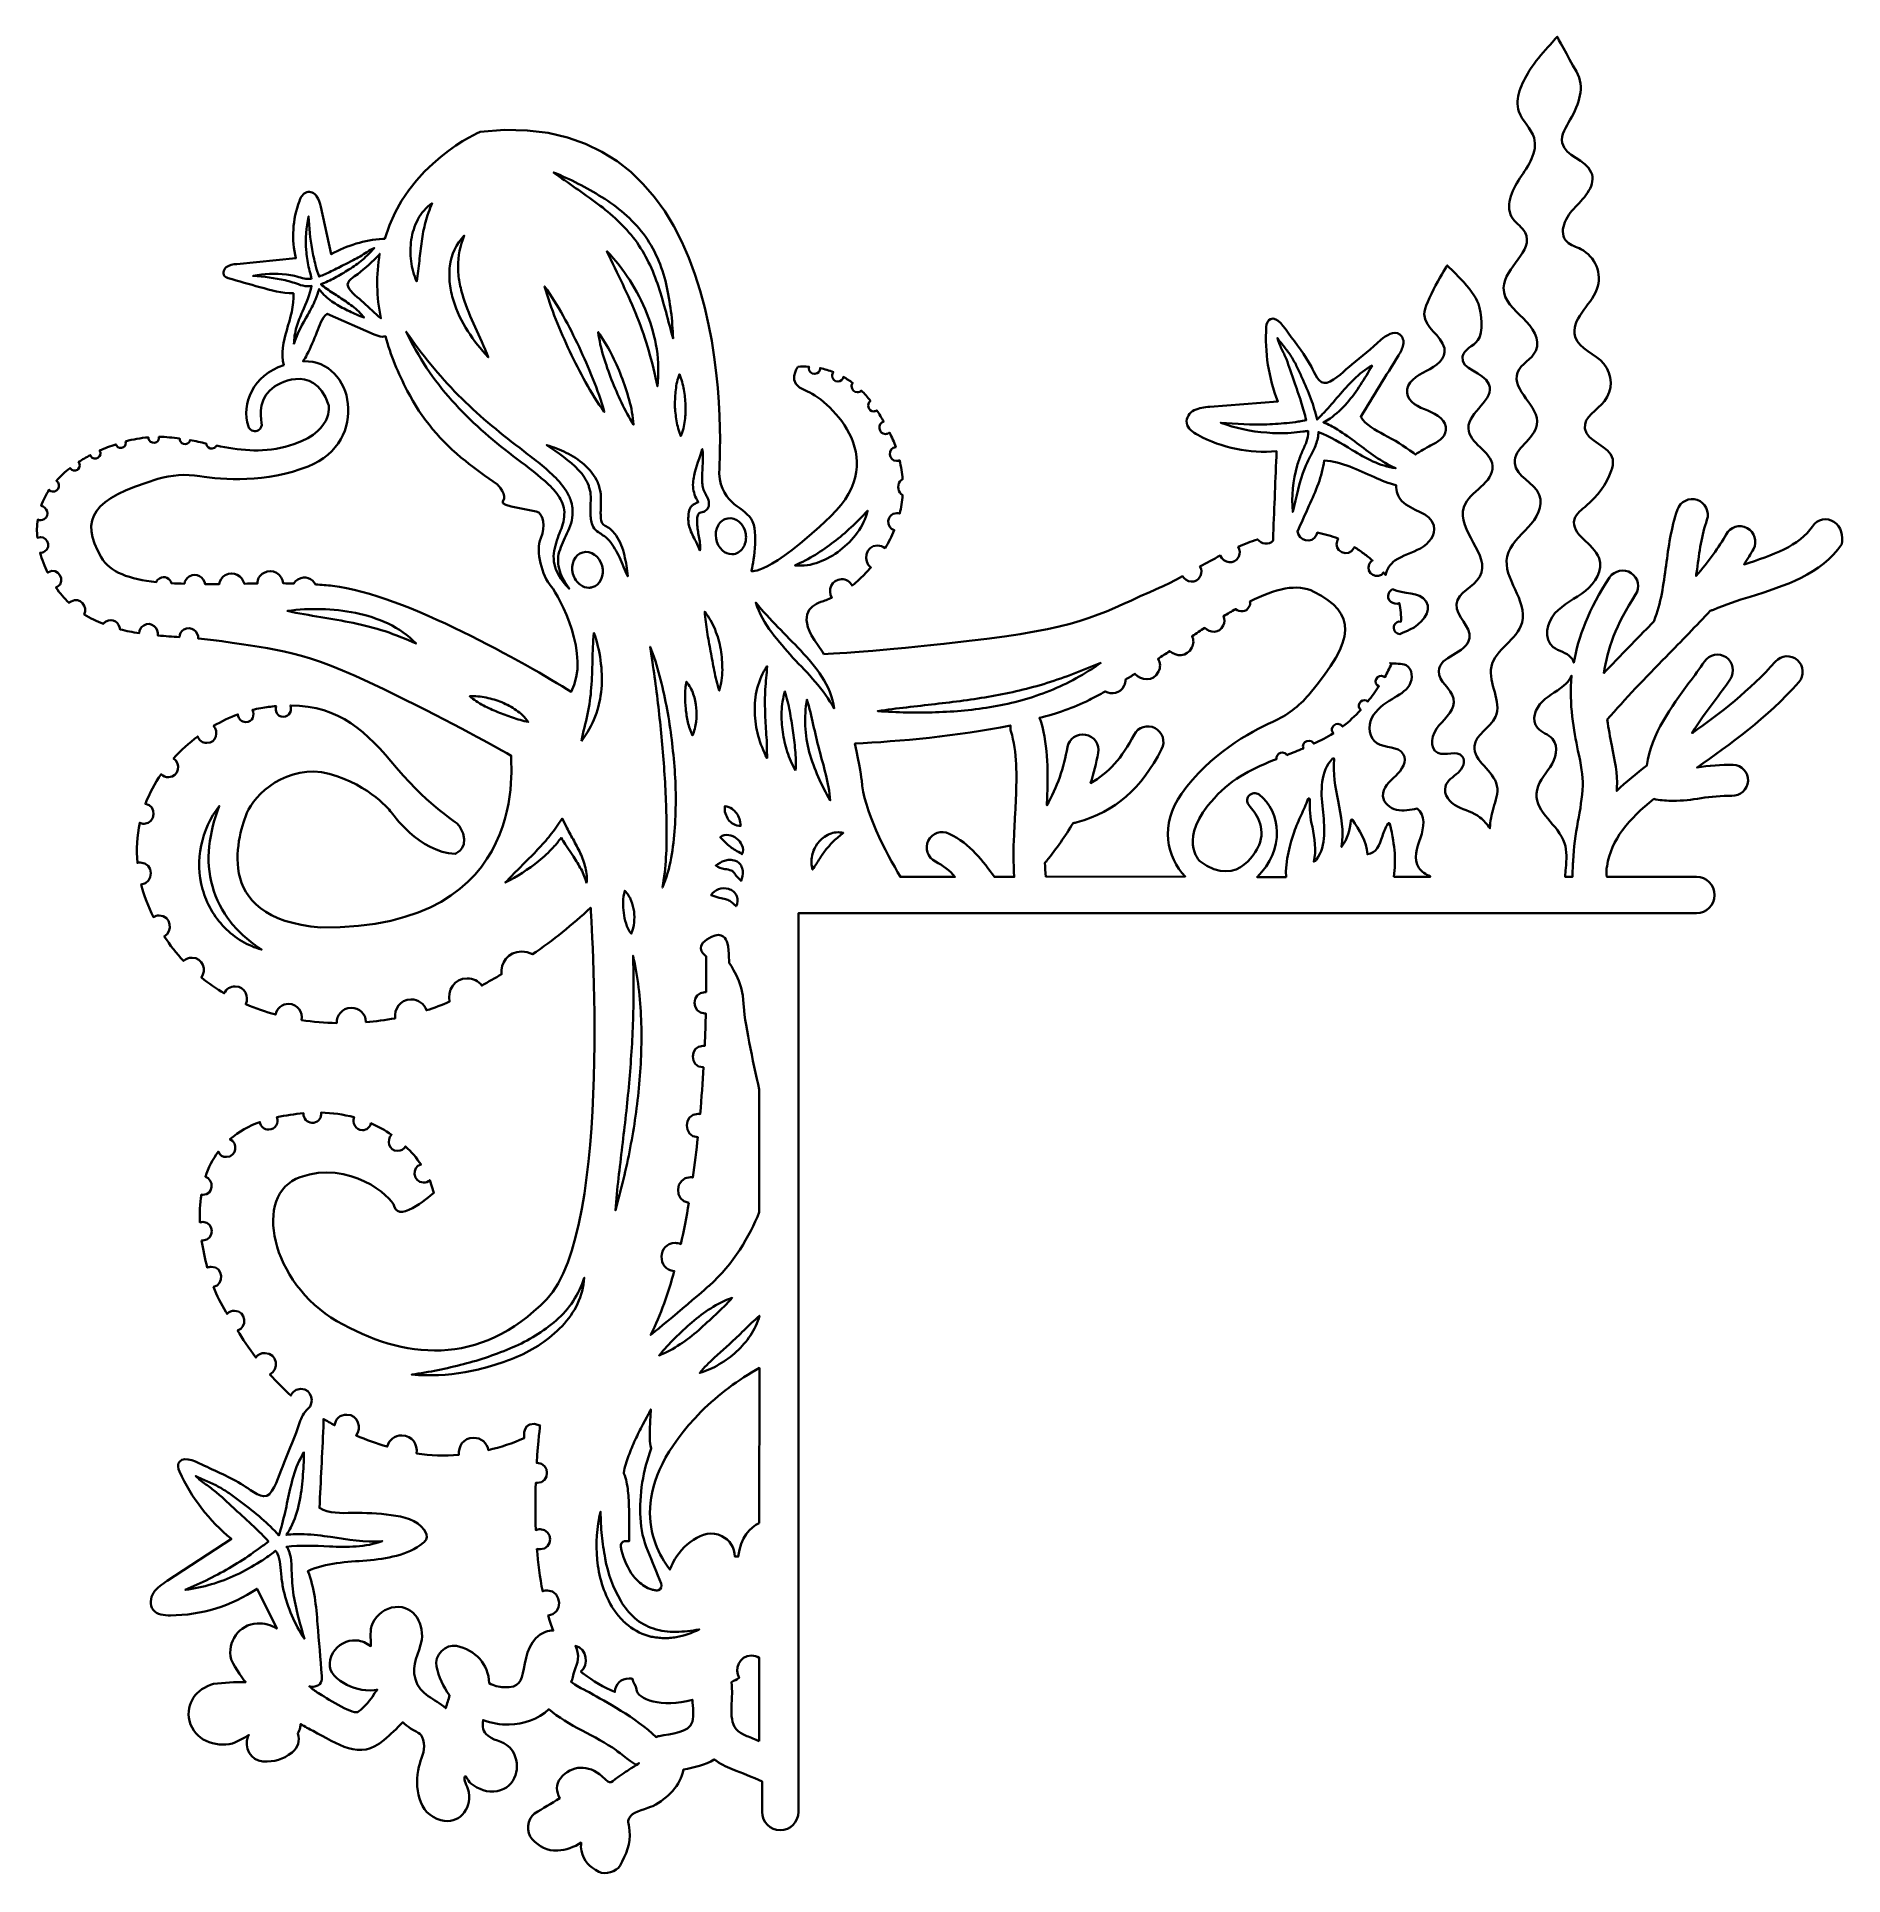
# Model space of a CAD drawing. Header units: millimetres. Extents: x 41 to 311, y 53 to 328.
import ezdxf

# ---------------------------------------------------------------- set-up
doc = ezdxf.new("R2010")
doc.units = ezdxf.units.MM
doc.header["$MEASUREMENT"] = 0
doc.layers.add('Layer 1', color=7, linetype='Continuous', lineweight=0)

msp = doc.modelspace()

# ---------------------------------------------------------------- linework, layer by layer
at = {"layer": 'Layer 1', "color": 18, "lineweight": 35, "true_color": 0x000000}
for points, knots in [([(309.24, 255.41), (308.19, 256.12), (306.74, 255.83), (306.03, 254.74), (306.03, 254.74), (306.03, 254.74), (306.03, 254.74), (304.13, 251.85), (299.97, 250.37), (295.8, 249.06), (296.33, 249.84), (296.79, 250.61), (297.22, 251.35), (297.82, 252.48), (297.39, 253.89), (296.26, 254.49), (295.13, 255.09), (293.72, 254.67), (293.12, 253.54), (292.1, 251.64), (290.51, 249.52), (288.64, 247.33), (288.68, 247.65), (288.75, 248), (288.78, 248.32), (289.14, 250.93), (289.45, 253.4), (290.27, 255.73), (290.69, 256.93), (290.02, 258.27), (288.82, 258.69), (287.62, 259.12), (286.28, 258.44), (285.86, 257.25), (284.9, 254.46), (284.52, 251.64), (284.16, 248.92), (283.77, 246.03), (283.42, 243.28), (282.36, 240.63), (282.36, 240.59), (282.33, 240.56), (282.33, 240.52), (281.69, 239.89), (281.06, 239.22), (280.42, 238.58), (278.59, 236.71), (276.68, 234.77), (274.88, 232.83), (275.34, 236.26), (276.68, 240.14), (279.61, 244.55), (280.32, 245.6), (280.04, 247.05), (278.94, 247.76), (277.88, 248.46), (276.44, 248.18), (275.73, 247.12), (272.59, 242.39), (271.04, 238.16), (270.37, 234.39), (270.3, 234.67), (270.16, 234.95), (269.95, 235.16), (269.28, 235.94), (268.11, 236.08), (267.3, 236.71), (265.85, 237.91), (266.31, 240.38), (267.55, 241.76), (268.78, 243.13), (270.62, 243.95), (272.1, 245.11), (273.58, 246.27), (274.78, 248.21), (274.14, 249.98), (273.33, 252.24), (269.84, 253.51), (270.47, 255.8), (270.72, 256.68), (271.57, 257.28), (272.27, 257.85), (273.93, 259.22), (275.2, 261.02), (275.94, 263.03), (276.19, 263.56), (276.26, 264.16), (276.19, 264.76), (275.8, 266.88), (272.31, 267.26), (272.03, 269.38), (271.82, 271.11), (273.86, 272.1), (274.96, 273.44), (276.22, 275.1), (276.19, 277.39), (274.88, 279.01), (273.58, 280.53), (271.18, 281.16), (270.58, 283.07), (269.8, 285.64), (272.87, 287.65), (273.83, 290.16), (274.64, 292.49), (273.61, 295.03), (271.43, 296.16), (270.72, 296.51), (269.91, 296.69), (269.38, 297.22), (267.93, 298.63), (269.2, 301.06), (270.62, 302.47), (272.03, 303.88), (273.76, 305.79), (272.98, 307.62), (272.17, 309.56), (269.06, 309.95), (268.64, 312.03), (268.39, 313.27), (269.24, 314.4), (269.84, 315.49), (271.15, 317.85), (272.1, 320.36), (270.76, 322.69), (269.42, 325.01), (267.9, 327.87), (267.9, 327.87), (267.9, 327.87), (264.69, 324.41), (263.7, 322.76), (262.61, 320.89), (261.48, 318.73), (262.18, 316.69), (262.68, 315.24), (264.02, 314.22), (264.44, 312.77), (265.04, 310.66), (263.56, 308.57), (262.33, 306.74), (261.09, 304.91), (260, 302.4), (261.3, 300.64), (261.83, 299.9), (262.68, 299.44), (263.1, 298.63), (264.55, 295.87), (259.93, 293.48), (259.89, 290.37), (259.86, 288.5), (261.48, 287.09), (262.82, 285.82), (264.16, 284.55), (265.47, 282.65), (264.69, 280.95), (264.09, 279.65), (262.47, 279.05), (261.97, 277.71), (260.99, 274.99), (265.32, 272.77), (264.87, 269.91), (264.51, 267.69), (261.34, 266.45), (261.55, 264.2), (261.73, 262.15), (264.44, 261.37), (265.22, 259.47), (265.89, 257.77), (264.8, 255.94), (263.56, 254.6), (262.33, 253.26), (260.81, 252.02), (260.42, 250.26), (259.72, 246.91), (263.52, 243.73), (262.64, 240.38), (261.94, 237.74), (258.62, 236.43), (258.06, 233.79), (257.53, 231.28), (259.72, 228.6), (258.66, 226.27), (257.92, 224.61), (255.73, 223.73), (255.55, 221.93), (255.31, 219.6), (258.44, 218.3), (258.9, 216.01), (259.15, 214.88), (258.69, 213.78), (258.37, 212.69), (258.09, 211.7), (257.88, 210.68), (257.85, 209.66), (257.42, 210.26), (256.93, 210.78), (256.36, 211.28), (255.38, 212.05), (254.11, 212.34), (252.98, 212.9), (251.85, 213.47), (250.86, 214.67), (251.21, 215.9), (251.46, 216.78), (252.38, 217.31), (253.08, 217.95), (253.79, 218.58), (254.32, 219.67), (253.72, 220.38), (252.91, 221.37), (251.21, 220.38), (250.08, 220.91), (248.64, 221.58), (249.17, 223.8), (250.23, 225), (251.28, 226.2), (252.73, 227.47), (252.41, 229.02), (252.1, 230.58), (250.12, 231.53), (250.19, 233.12), (250.26, 235.44), (254.39, 235.69), (254.78, 238.02), (255.09, 239.85), (252.69, 241.23), (252.87, 243.1), (253.01, 244.93), (255.45, 245.64), (256.33, 247.26), (258.09, 250.51), (252.77, 254.14), (253.96, 257.63), (254.78, 260.07), (258.48, 261.23), (258.23, 263.77), (258.02, 266.03), (254.71, 267.12), (254.63, 269.38), (254.56, 271.92), (258.69, 273.65), (257.7, 275.98), (256.93, 277.85), (253.4, 278.13), (253.75, 280.11), (253.96, 281.23), (255.34, 281.62), (256.05, 282.54), (256.96, 283.7), (256.58, 286.6), (256.12, 287.97), (255.41, 290.12), (251.46, 293.72), (251.46, 293.72), (251.46, 293.72), (248, 288.15), (248.04, 286.42), (248.07, 284.37), (250.58, 283.32), (251.04, 281.34), (251.39, 279.82), (249.77, 278.62), (248.36, 277.95), (246.94, 277.28), (245.29, 276.22), (245.46, 274.67), (245.64, 273.26), (247.23, 272.56), (248.57, 272.03), (249.91, 271.5), (251.46, 270.55), (251.28, 269.1), (251.14, 267.97), (250.01, 267.33), (248.99, 266.81), (248.21, 266.42), (247.44, 265.96), (246.73, 265.47), (246.63, 265.54), (246.52, 265.64), (246.42, 265.71), (245, 266.74), (243.56, 267.65), (242.04, 268.43), (240.74, 269.13), (239.29, 269.84), (238.55, 271.11), (240.42, 274.18), (242.29, 277.21), (244.19, 280.28), (244.51, 280.78), (244.76, 281.3), (244.9, 281.87), (245.04, 282.43), (244.83, 283.07), (244.37, 283.42), (243.52, 284.06), (242.36, 283.28), (241.55, 282.58), (240.14, 281.3), (238.69, 280.11), (237.24, 278.94), (236.18, 278.09), (234.81, 276.58), (233.5, 276.19), (232.3, 275.84), (231.6, 277.78), (231.18, 278.55), (230.22, 280.35), (228.92, 281.98), (227.72, 283.63), (227.22, 284.3), (226.1, 286.14), (225.07, 285.71), (224.65, 285.54), (224.47, 285.04), (224.44, 284.55), (224.19, 280.74), (224.79, 276.93), (226.17, 273.4), (226.17, 273.4), (216.01, 272.59), (216.01, 272.59), (215.19, 272.59), (214.42, 272.42), (213.68, 272.1), (212.97, 271.71), (212.41, 270.97), (212.55, 270.16), (212.69, 269.35), (213.47, 268.78), (214.21, 268.39), (217.81, 266.45), (221.9, 265.61), (225.99, 265.96), (225.81, 261.83), (225.64, 257.67), (225.46, 253.54), (225.46, 253.26), (225.42, 252.94), (225.46, 252.62), (224.83, 251.88), (223.66, 252.13), (223.13, 252.8), (222.14, 252.48), (221.19, 252.1), (220.24, 251.67), (220.52, 251.25), (220.56, 250.68), (220.34, 250.23), (219.71, 248.88), (218.02, 249.31), (217.56, 250.37), (216.53, 249.84), (215.51, 249.27), (214.52, 248.74), (214.81, 248.32), (214.84, 247.79), (214.59, 247.33), (213.99, 246.06), (212.44, 246.38), (211.91, 247.3), (210.75, 246.66), (209.62, 246.06), (208.53, 245.6), (200.17, 241.93), (197.41, 239.78), (182.7, 237.95), (170.74, 236.43), (161.43, 235.83), (158.36, 235.66), (158.08, 236.11), (157.8, 236.54), (157.48, 236.96), (154.34, 241.26), (156.17, 242.85), (157.9, 243.45), (158.43, 243.63), (159, 243.84), (159.53, 244.09), (158.93, 245.15), (159.42, 246.84), (161.01, 246.84), (161.68, 246.87), (162.28, 246.49), (162.56, 245.89), (162.98, 246.2), (163.41, 246.56), (163.79, 246.94), (164.32, 247.44), (164.85, 248), (165.38, 248.6), (164.15, 249.45), (164.5, 251.88), (166.37, 251.88), (166.79, 251.88), (167.18, 251.74), (167.5, 251.5), (168.03, 252.34), (168.49, 253.26), (168.87, 254.18), (167.57, 254.53), (167.68, 256.72), (169.23, 256.72), (169.37, 256.72), (169.55, 256.68), (169.69, 256.65), (169.9, 257.56), (170.04, 258.48), (170.11, 259.43), (170.07, 259.43), (170.04, 259.4), (169.9, 259.54), (169.3, 260.14), (169.3, 261.09), (169.9, 261.66), (170.04, 261.8), (170.07, 261.76), (170.11, 261.76), (170.04, 262.71), (169.9, 263.67), (169.65, 264.62), (169.51, 264.55), (169.37, 264.51), (169.23, 264.51), (167.92, 264.51), (167.89, 266.45), (169.09, 266.59), (168.84, 267.33), (168.52, 268.04), (168.17, 268.75), (167.99, 268.61), (167.78, 268.53), (167.57, 268.53), (166.44, 268.53), (166.37, 270.12), (167.29, 270.4), (166.97, 270.93), (166.65, 271.5), (166.26, 272.06), (166.12, 271.96), (165.95, 271.92), (165.81, 271.92), (164.92, 271.92), (164.75, 273.05), (165.31, 273.47), (164.89, 274.04), (164.43, 274.57), (163.94, 275.03), (163.79, 274.85), (163.55, 274.74), (163.34, 274.78), (162.88, 274.78), (162.49, 275.2), (162.49, 275.66), (162.49, 275.84), (162.56, 276.01), (162.67, 276.15), (162.21, 276.51), (161.75, 276.79), (161.25, 277.07), (161.22, 276.65), (160.87, 276.37), (160.44, 276.37), (159.98, 276.37), (159.6, 276.79), (159.6, 277.25), (159.6, 277.42), (159.67, 277.6), (159.77, 277.78), (159.14, 278.02), (158.47, 278.24), (157.8, 278.38), (157.83, 277.92), (157.48, 277.57), (157.02, 277.53), (156.99, 277.53), (156.99, 277.53), (156.95, 277.53), (156.49, 277.53), (156.1, 277.88), (156.1, 278.34), (156.1, 278.41), (156.1, 278.52), (156.14, 278.59), (155.57, 278.62), (155.01, 278.62), (154.48, 278.59), (154.48, 278.59), (152.61, 276.08), (155.61, 275.03), (158.61, 273.97), (168.8, 265.25), (159.39, 256.26), (149.97, 247.26), (147.53, 248.07), (147.53, 248.07), (147.53, 248.07), (148.7, 253.19), (147.71, 255.45), (146.72, 257.7), (143.05, 257.81), (142.7, 262.64), (142.7, 262.64), (147.11, 318.35), (107.03, 313.69), (107.03, 313.69), (96.03, 309), (92.75, 297.71), (92.64, 297.71), (92.53, 297.71), (92.46, 297.71), (89.75, 297.5), (87.14, 296.72), (84.77, 295.38), (84.77, 295.38), (83.19, 302.47), (83.19, 302.47), (83.11, 303.04), (82.9, 303.57), (82.59, 304.06), (82.27, 304.55), (81.67, 304.8), (81.1, 304.66), (80.54, 304.48), (80.22, 303.88), (80.01, 303.32), (78.99, 300.57), (78.81, 297.6), (79.48, 294.78), (79.48, 294.78), (70.66, 293.93), (70.66, 293.93), (70.1, 293.93), (69.57, 293.76), (69.07, 293.44), (68.65, 293.09), (68.51, 292.31), (68.97, 291.99), (69.11, 291.92), (69.25, 291.85), (69.39, 291.82), (70.98, 291.36), (72.53, 290.9), (74.12, 290.48), (75.74, 290.02), (77.43, 289.52), (79.13, 289.56), (79.27, 287.69), (78.63, 285.82), (78.11, 284.02), (77.61, 282.33), (77.26, 280.53), (77.68, 278.84), (73.13, 277.32), (71.23, 273.05), (72.39, 269.66), (72.57, 269.13), (73.17, 268.85), (73.7, 269.03), (73.77, 269.06), (73.84, 269.1), (73.91, 269.13), (74.26, 269.35), (74.47, 269.77), (74.37, 270.19), (74.12, 271.43), (73.94, 274.07), (76.31, 275.63), (76.31, 275.63), (81.99, 279.51), (84.38, 272.91), (84.38, 272.91), (85.37, 268.57), (77.89, 266.63), (74.19, 265.68), (70.87, 266.14), (67.63, 266.81), (67.56, 266.66), (67.45, 266.56), (67.31, 266.45), (66.92, 266.24), (66.43, 266.35), (66.22, 266.74), (66.15, 266.84), (66.11, 266.98), (66.11, 267.12), (65.3, 267.3), (64.49, 267.48), (63.68, 267.62), (63.64, 267.41), (63.5, 267.23), (63.32, 267.12), (62.94, 266.91), (62.44, 267.05), (62.23, 267.41), (62.16, 267.55), (62.12, 267.72), (62.12, 267.86), (61.1, 268.01), (60.08, 268.11), (59.02, 268.11), (59.09, 267.79), (58.95, 267.48), (58.67, 267.33), (58.28, 267.12), (57.79, 267.23), (57.57, 267.62), (57.5, 267.76), (57.47, 267.9), (57.47, 268.04), (56.3, 267.93), (55.17, 267.76), (54.05, 267.44), (54.15, 267.12), (54.01, 266.74), (53.73, 266.56), (53.38, 266.35), (52.88, 266.45), (52.67, 266.81), (52.63, 266.88), (52.6, 266.95), (52.6, 266.98), (51.75, 266.7), (50.94, 266.42), (50.17, 266.06), (50.41, 265.71), (50.31, 265.25), (49.95, 265.01), (49.95, 265.01), (49.92, 265.01), (49.92, 264.97), (49.57, 264.76), (49.07, 264.87), (48.86, 265.22), (48.82, 265.25), (48.79, 265.32), (48.79, 265.39), (48.19, 265.08), (47.59, 264.72), (47.03, 264.37), (47.31, 264.05), (47.27, 263.56), (46.95, 263.28), (46.92, 263.24), (46.88, 263.21), (46.85, 263.21), (46.5, 263), (46.04, 263.07), (45.79, 263.42), (45.79, 263.42), (45.76, 263.45), (45.76, 263.45), (45.01, 262.89), (44.34, 262.25), (43.71, 261.55), (44.1, 261.3), (44.24, 260.74), (43.96, 260.35), (43.89, 260.24), (43.78, 260.14), (43.67, 260.07), (43.36, 259.86), (42.9, 259.89), (42.65, 260.21), (42.16, 259.47), (41.73, 258.66), (41.45, 257.81), (42.3, 257.7), (42.83, 256.4), (41.87, 255.83), (41.59, 255.66), (41.24, 255.62), (40.92, 255.76), (40.78, 254.85), (40.78, 253.93), (40.89, 253.05), (42.12, 253.61), (43.18, 251.74), (41.95, 250.97), (41.73, 250.82), (41.52, 250.79), (41.28, 250.79), (41.42, 250.3), (41.56, 249.8), (41.77, 249.31), (41.98, 248.78), (42.16, 248.28), (42.4, 247.83), (42.44, 247.86), (42.47, 247.9), (42.51, 247.9), (43.92, 248.78), (45.26, 246.56), (43.85, 245.71), (43.78, 245.67), (43.71, 245.64), (43.64, 245.6), (44.2, 244.76), (44.87, 244.02), (45.61, 243.31), (45.68, 243.38), (45.79, 243.45), (45.9, 243.52), (47.24, 244.33), (48.51, 242.68), (47.87, 241.58), (48.79, 241.02), (49.74, 240.56), (50.73, 240.17), (50.84, 240.31), (50.98, 240.42), (51.12, 240.52), (52.14, 241.16), (53.16, 240.31), (53.23, 239.36), (54.15, 239.11), (55.1, 238.94), (56.09, 238.8), (56.06, 239.29), (56.34, 239.75), (56.76, 239.96), (57.93, 240.66), (59.06, 239.47), (58.88, 238.44), (59.97, 238.34), (61.03, 238.27), (62.09, 238.2), (62.09, 238.65), (62.34, 239.11), (62.76, 239.32), (63.85, 239.99), (64.95, 238.97), (64.91, 237.98), (66.15, 237.88), (67.35, 237.77), (68.44, 237.6), (76.87, 236.22), (80.12, 236.47), (92.6, 230.43), (101.46, 226.13), (108.37, 222.32), (111.65, 220.49), (111.37, 220.24), (115.32, 194.52), (83.22, 194.84), (66.29, 196.14), (71.19, 209.34), (72.18, 211.95), (73.17, 214.56), (78.25, 219.43), (84.46, 217.77), (90.66, 216.11), (93.73, 212.05), (93.73, 212.05), (93.73, 212.05), (97.93, 205.95), (103.29, 205.85), (103.29, 205.85), (105.87, 206.87), (103.93, 209.94), (103.29, 210.93), (99.91, 212.3), (94.54, 218.69), (89.99, 224.08), (86.11, 227.96), (78.67, 228), (78.95, 227.29), (78.56, 226.31), (77.61, 226.31), (76.66, 226.31), (76.31, 227.19), (76.52, 227.89), (75.78, 227.82), (75.04, 227.75), (74.26, 227.61), (73.84, 227.54), (73.41, 227.44), (72.99, 227.33), (73.38, 226.62), (73.06, 225.5), (72, 225.5), (71.37, 225.5), (70.87, 225.99), (70.84, 226.59), (70.84, 226.62), (70.84, 226.62), (70.84, 226.66), (69.57, 226.2), (68.37, 225.6), (67.2, 224.93), (67.98, 224.12), (67.63, 222.39), (66.18, 222.39), (65.55, 222.36), (64.98, 222.78), (64.84, 223.38), (63.54, 222.39), (62.3, 221.3), (61.21, 220.06), (62.34, 219.39), (62.09, 217.28), (60.47, 217.28), (60.04, 217.28), (59.65, 217.42), (59.37, 217.73), (58.42, 216.36), (57.61, 214.88), (57.01, 213.29), (58.7, 213.08), (58.63, 210.33), (56.8, 210.33), (56.59, 210.33), (56.37, 210.36), (56.16, 210.47), (55.74, 208.49), (55.63, 206.48), (55.81, 204.47), (55.95, 204.51), (56.09, 204.54), (56.23, 204.54), (58.31, 204.54), (58.35, 201.4), (56.37, 201.26), (56.8, 199.57), (57.43, 197.94), (58.21, 196.39), (58.46, 196.53), (58.77, 196.64), (59.06, 196.6), (60.89, 196.6), (61.14, 194.2), (59.83, 193.5), (60.68, 192.19), (61.63, 190.96), (62.72, 189.83), (63.04, 190.15), (63.5, 190.32), (63.96, 190.32), (65.65, 190.32), (66.15, 188.42), (65.37, 187.36), (66.46, 186.48), (67.59, 185.7), (68.79, 185), (69.04, 185.67), (69.71, 186.05), (70.41, 186.02), (71.97, 186.02), (72.5, 184.47), (72, 183.37), (73.45, 182.74), (74.97, 182.24), (76.48, 181.82), (76.62, 182.74), (77.47, 183.44), (78.39, 183.41), (79.83, 183.41), (80.5, 182.14), (80.33, 181.01), (82.06, 180.73), (83.82, 180.59), (85.58, 180.55), (85.58, 181.68), (86.32, 182.81), (87.77, 182.81), (88.94, 182.84), (89.92, 181.93), (89.96, 180.76), (89.96, 180.73), (89.96, 180.73), (89.96, 180.69), (91.4, 180.8), (92.85, 181.01), (94.3, 181.26), (94.16, 182.6), (94.97, 184.08), (96.7, 184.08), (97.75, 184.11), (98.67, 183.44), (98.99, 182.46), (100.15, 182.81), (101.32, 183.27), (102.45, 183.76), (102.13, 185.35), (103.01, 187.22), (105.09, 187.22), (105.94, 187.25), (106.75, 186.87), (107.24, 186.16), (108.27, 186.73), (109.26, 187.29), (110.21, 187.85), (110.07, 189.51), (111.09, 191.24), (113.21, 191.24), (113.77, 191.24), (114.34, 191.1), (114.83, 190.82), (117.9, 192.9), (120.79, 195.23), (123.51, 197.77), (123.51, 197.77), (126.96, 149.68), (116.95, 139.31), (106.93, 128.94), (95.43, 130.39), (85.62, 136.03), (75.81, 141.68), (72.85, 154.98), (80.15, 157.55), (87.45, 160.13), (93.77, 154.69), (94.19, 153.18), (94.93, 150.53), (100.08, 155.19), (100.08, 155.19), (100.08, 155.19), (99.48, 157.09), (99.48, 157.09), (99.24, 156.84), (98.88, 156.7), (98.53, 156.74), (96.91, 156.74), (96.77, 159.1), (98.18, 159.42), (97.51, 160.41), (96.73, 161.33), (95.85, 162.14), (95.64, 161.71), (95.18, 161.43), (94.69, 161.47), (93.31, 161.47), (93.03, 163.12), (93.77, 163.87), (92.82, 164.54), (91.76, 165.14), (90.7, 165.59), (90.59, 164.99), (90.03, 164.54), (89.43, 164.57), (88.3, 164.57), (87.91, 165.7), (88.19, 166.48), (86.57, 166.9), (84.91, 167.15), (83.26, 167.18), (83.36, 166.44), (82.87, 165.77), (82.16, 165.66), (81.42, 165.56), (80.75, 166.05), (80.64, 166.76), (80.64, 166.86), (80.61, 166.97), (80.64, 167.08), (79.3, 166.97), (77.96, 166.76), (76.66, 166.48), (76.91, 165.66), (76.52, 164.64), (75.42, 164.64), (74.75, 164.61), (74.19, 165.1), (74.12, 165.77), (72.5, 165.21), (70.98, 164.32), (69.64, 163.19), (70.87, 162.74), (70.7, 160.55), (69.11, 160.55), (68.58, 160.51), (68.09, 160.83), (67.91, 161.36), (67.06, 160.23), (66.39, 158.96), (65.97, 157.59), (67.31, 157.2), (67.2, 154.9), (65.58, 154.9), (65.51, 154.9), (65.44, 154.9), (65.37, 154.94), (65.16, 153.56), (65.09, 152.15), (65.16, 150.78), (65.3, 150.81), (65.44, 150.85), (65.58, 150.85), (67.35, 150.85), (67.35, 148.1), (65.58, 148.1), (65.51, 148.1), (65.48, 148.1), (65.4, 148.1), (65.62, 146.72), (65.9, 145.38), (66.25, 144.04), (66.43, 144.11), (66.64, 144.14), (66.85, 144.14), (68.69, 144.14), (68.79, 141.5), (67.2, 141.15), (67.66, 139.84), (68.3, 138.57), (69.04, 137.41), (69.11, 137.34), (69.14, 137.23), (69.21, 137.12), (69.5, 137.44), (69.89, 137.62), (70.31, 137.58), (72.11, 137.58), (72.25, 135.04), (70.77, 134.62), (71.51, 133.42), (72.43, 132.04), (73.52, 130.6), (73.8, 131.06), (74.33, 131.3), (74.86, 131.27), (76.76, 131.27), (77.01, 128.73), (75.6, 128.06), (76.59, 126.96), (77.65, 125.91), (78.74, 124.92), (78.99, 125.52), (79.59, 125.91), (80.22, 125.91), (81.95, 125.91), (82.3, 123.75), (81.28, 122.91), (81.28, 122.91), (81.28, 122.91), (81.28, 122.91), (80.68, 122.45), (80.29, 121.6), (80.05, 120.86), (79.34, 118.85), (78.56, 116.88), (77.75, 114.93), (77.15, 113.56), (76.59, 111.3), (75.53, 110.21), (74.54, 109.22), (72.78, 110.77), (71.97, 111.3), (70.06, 112.54), (67.87, 113.45), (65.83, 114.44), (64.98, 114.83), (62.86, 116.03), (62.09, 115.04), (61.77, 114.62), (61.88, 114.05), (62.09, 113.56), (63.89, 109.68), (66.53, 106.22), (69.85, 103.5), (69.85, 103.5), (60.25, 97.23), (60.25, 97.23), (59.51, 96.73), (58.74, 96.24), (58.24, 95.46), (57.75, 94.69), (57.61, 93.66), (58.17, 92.92), (58.74, 92.18), (59.8, 92.07), (60.75, 92.07), (65.37, 92.11), (69.85, 93.49), (73.7, 96.06), (73.7, 96.06), (76.62, 90.1), (76.62, 90.1), (75.78, 90.66), (74.75, 90.95), (73.73, 90.88), (70.94, 90.7), (69.21, 88.19), (69.81, 85.51), (69.89, 85.16), (71.37, 82.66), (72, 82.13), (70.38, 82.13), (68.79, 82.02), (67.17, 81.84), (64.66, 81.1), (62.94, 78.99), (63.61, 76.31), (64.31, 73.45), (67.38, 72.35), (70.03, 72.95), (70.87, 73.31), (71.68, 73.73), (72.46, 74.22), (72.39, 74.08), (72.35, 74.01), (72.32, 73.94), (71.68, 72.39), (72.78, 70.38), (74.54, 70.27), (76.31, 70.17), (77.54, 70.52), (78.92, 71.61), (79.8, 72.28), (80.15, 73.41), (79.76, 74.44), (79.94, 74.72), (80.05, 75), (80.12, 75.32), (80.15, 75.49), (80.19, 75.67), (80.19, 75.85), (80.82, 75.46), (81.46, 75.11), (82.06, 74.82), (85.69, 72.92), (89.01, 70.31), (92.64, 73.45), (93.63, 74.29), (94.58, 75.18), (95.46, 76.13), (95.81, 75.81), (96.2, 75.49), (96.63, 75.21), (97.9, 74.33), (98.32, 74.61), (98.6, 72.99), (98.81, 71.75), (98.14, 70.66), (97.86, 69.46), (97.19, 66.53), (97.65, 62.41), (101.14, 61.49), (103.86, 60.78), (105.66, 63.08), (105.34, 65.65), (105.27, 66.22), (104.53, 67.31), (104.67, 67.8), (104.85, 68.54), (105.06, 67.42), (105.62, 66.99), (106.82, 66.11), (108.06, 65.55), (109.57, 65.83), (112.39, 66.39), (113.24, 69.57), (111.83, 71.83), (110.81, 73.41), (109.43, 73.13), (108.16, 74.12), (107.42, 74.68), (107.31, 75.53), (107.46, 76.45), (108.69, 75.95), (110.03, 75.74), (111.37, 75.78), (113.45, 75.81), (115.75, 76.55), (117.26, 78.07), (120.12, 75.56), (124.28, 74.12), (127.35, 71.93), (127.56, 71.75), (130.39, 69.5), (130.35, 69.81), (131.09, 70.2), (130.81, 70.03), (129.58, 69.25), (129.19, 69), (128.83, 68.76), (128.45, 68.51), (126.15, 67.03), (126.82, 66.57), (125.2, 68.05), (123.19, 69.85), (120.72, 69.78), (118.99, 67.73), (118.29, 66.89), (118.39, 65.69), (118.89, 64.77), (117.65, 63.99), (116.38, 63.25), (115.15, 62.48), (114.02, 61.77), (113.81, 59.58), (114.76, 58.67), (115.92, 57.54), (116.95, 56.9), (118.6, 56.94), (119.84, 57.04), (121.04, 57.47), (122.1, 58.14), (122.06, 57.71), (122.06, 57.33), (122.13, 56.9), (122.45, 55.32), (123.37, 54.54), (124.74, 53.8), (125.69, 53.27), (127.39, 53.8), (127.92, 54.72), (128.83, 56.37), (129.5, 57.96), (129.33, 59.9), (129.22, 61.38), (128.8, 61.14), (129.5, 62.12), (130, 62.83), (132.04, 63.22), (132.82, 63.61), (135.04, 64.77), (136.95, 66.67), (137.37, 69.04), (138.96, 69.36), (140.65, 69.74), (141.99, 70.56), (142.8, 69.96), (143.72, 69.46), (144.67, 69.11), (146.19, 68.51), (147.67, 67.94), (149.12, 67.27), (149.12, 67.27), (149.12, 62.72), (149.12, 62.72), (149.12, 61.21), (150.32, 60.01), (151.84, 60.01), (153.35, 60.01), (154.55, 61.21), (154.55, 62.72), (154.55, 62.72), (154.55, 196.96), (154.55, 196.96), (154.55, 196.96), (288.68, 196.96), (288.68, 196.96), (290.19, 196.96), (291.39, 198.16), (291.39, 199.67), (291.39, 201.19), (290.19, 202.39), (288.68, 202.39), (288.68, 202.39), (275.31, 202.39), (275.31, 202.39), (275.27, 202.81), (275.24, 203.24), (275.27, 203.66), (275.31, 203.76), (275.31, 203.87), (275.34, 203.98), (275.94, 208), (278.59, 211.03), (282.33, 214.03), (282.43, 213.99), (282.54, 213.96), (282.65, 213.96), (283.49, 213.82), (284.34, 213.75), (285.19, 213.75), (286.6, 213.78), (287.97, 213.89), (289.38, 214.14), (290.9, 214.38), (292.42, 214.52), (293.97, 214.49), (295.24, 214.45), (296.33, 215.44), (296.4, 216.71), (296.44, 217.98), (295.45, 219.08), (294.18, 219.11), (292.38, 219.15), (290.55, 219), (288.78, 218.72), (293.69, 222.18), (299.23, 226.06), (303.99, 231.49), (304.84, 232.45), (304.73, 233.93), (303.78, 234.77), (302.82, 235.62), (301.34, 235.51), (300.5, 234.56), (300.5, 234.56), (300.5, 234.56), (300.5, 234.56), (296.69, 230.22), (292.24, 226.84), (288.04, 223.87), (289, 225.46), (290.12, 227.01), (291.32, 228.56), (292.14, 229.66), (292.98, 230.82), (293.76, 231.95), (294.46, 233.01), (294.18, 234.46), (293.12, 235.2), (292.06, 235.9), (290.62, 235.62), (289.88, 234.56), (289.88, 234.56), (289.88, 234.56), (289.88, 234.56), (289.17, 233.5), (288.4, 232.48), (287.58, 231.35), (284.94, 227.79), (282.01, 223.84), (281.27, 219), (279.72, 217.84), (278.2, 216.57), (276.79, 215.23), (276.79, 215.41), (276.82, 215.58), (276.82, 215.76), (276.9, 217.73), (276.51, 219.82), (276.05, 222), (275.8, 223.24), (275.55, 224.51), (275.38, 225.88), (277.99, 228.95), (281.13, 232.16), (284.16, 235.27), (286.46, 237.63), (288.71, 239.92), (290.76, 242.15), (290.9, 242.18), (291.08, 242.22), (291.22, 242.29), (293.02, 243.03), (294.85, 243.7), (296.72, 244.23), (301.73, 245.82), (307.45, 247.58), (310.41, 252.1), (310.62, 253.26), (310.34, 254.71), (309.24, 255.41), (309.24, 255.41), (309.24, 255.41), (309.24, 255.41)], [0, 0, 0, 0, 1, 1, 1, 2, 2, 2, 3, 3, 3, 4, 4, 4, 5, 5, 5, 6, 6, 6, 7, 7, 7, 8, 8, 8, 9, 9, 9, 10, 10, 10, 11, 11, 11, 12, 12, 12, 13, 13, 13, 14, 14, 14, 15, 15, 15, 16, 16, 16, 17, 17, 17, 18, 18, 18, 19, 19, 19, 20, 20, 20, 21, 21, 21, 22, 22, 22, 23, 23, 23, 24, 24, 24, 25, 25, 25, 26, 26, 26, 27, 27, 27, 28, 28, 28, 29, 29, 29, 30, 30, 30, 31, 31, 31, 32, 32, 32, 33, 33, 33, 34, 34, 34, 35, 35, 35, 36, 36, 36, 37, 37, 37, 38, 38, 38, 39, 39, 39, 40, 40, 40, 41, 41, 41, 42, 42, 42, 43, 43, 43, 44, 44, 44, 45, 45, 45, 46, 46, 46, 47, 47, 47, 48, 48, 48, 49, 49, 49, 50, 50, 50, 51, 51, 51, 52, 52, 52, 53, 53, 53, 54, 54, 54, 55, 55, 55, 56, 56, 56, 57, 57, 57, 58, 58, 58, 59, 59, 59, 60, 60, 60, 61, 61, 61, 62, 62, 62, 63, 63, 63, 64, 64, 64, 65, 65, 65, 66, 66, 66, 67, 67, 67, 68, 68, 68, 69, 69, 69, 70, 70, 70, 71, 71, 71, 72, 72, 72, 73, 73, 73, 74, 74, 74, 75, 75, 75, 76, 76, 76, 77, 77, 77, 78, 78, 78, 79, 79, 79, 80, 80, 80, 81, 81, 81, 82, 82, 82, 83, 83, 83, 84, 84, 84, 85, 85, 85, 86, 86, 86, 87, 87, 87, 88, 88, 88, 89, 89, 89, 90, 90, 90, 91, 91, 91, 92, 92, 92, 93, 93, 93, 94, 94, 94, 95, 95, 95, 96, 96, 96, 97, 97, 97, 98, 98, 98, 99, 99, 99, 100, 100, 100, 101, 101, 101, 102, 102, 102, 103, 103, 103, 104, 104, 104, 105, 105, 105, 106, 106, 106, 107, 107, 107, 108, 108, 108, 109, 109, 109, 110, 110, 110, 111, 111, 111, 112, 112, 112, 113, 113, 113, 114, 114, 114, 115, 115, 115, 116, 116, 116, 117, 117, 117, 118, 118, 118, 119, 119, 119, 120, 120, 120, 121, 121, 121, 122, 122, 122, 123, 123, 123, 124, 124, 124, 125, 125, 125, 126, 126, 126, 127, 127, 127, 128, 128, 128, 129, 129, 129, 130, 130, 130, 131, 131, 131, 132, 132, 132, 133, 133, 133, 134, 134, 134, 135, 135, 135, 136, 136, 136, 137, 137, 137, 138, 138, 138, 139, 139, 139, 140, 140, 140, 141, 141, 141, 142, 142, 142, 143, 143, 143, 144, 144, 144, 145, 145, 145, 146, 146, 146, 147, 147, 147, 148, 148, 148, 149, 149, 149, 150, 150, 150, 151, 151, 151, 152, 152, 152, 153, 153, 153, 154, 154, 154, 155, 155, 155, 156, 156, 156, 157, 157, 157, 158, 158, 158, 159, 159, 159, 160, 160, 160, 161, 161, 161, 162, 162, 162, 163, 163, 163, 164, 164, 164, 165, 165, 165, 166, 166, 166, 167, 167, 167, 168, 168, 168, 169, 169, 169, 170, 170, 170, 171, 171, 171, 172, 172, 172, 173, 173, 173, 174, 174, 174, 175, 175, 175, 176, 176, 176, 177, 177, 177, 178, 178, 178, 179, 179, 179, 180, 180, 180, 181, 181, 181, 182, 182, 182, 183, 183, 183, 184, 184, 184, 185, 185, 185, 186, 186, 186, 187, 187, 187, 188, 188, 188, 189, 189, 189, 190, 190, 190, 191, 191, 191, 192, 192, 192, 193, 193, 193, 194, 194, 194, 195, 195, 195, 196, 196, 196, 197, 197, 197, 198, 198, 198, 199, 199, 199, 200, 200, 200, 201, 201, 201, 202, 202, 202, 203, 203, 203, 204, 204, 204, 205, 205, 205, 206, 206, 206, 207, 207, 207, 208, 208, 208, 209, 209, 209, 210, 210, 210, 211, 211, 211, 212, 212, 212, 213, 213, 213, 214, 214, 214, 215, 215, 215, 216, 216, 216, 217, 217, 217, 218, 218, 218, 219, 219, 219, 220, 220, 220, 221, 221, 221, 222, 222, 222, 223, 223, 223, 224, 224, 224, 225, 225, 225, 226, 226, 226, 227, 227, 227, 228, 228, 228, 229, 229, 229, 230, 230, 230, 231, 231, 231, 232, 232, 232, 233, 233, 233, 234, 234, 234, 235, 235, 235, 236, 236, 236, 237, 237, 237, 238, 238, 238, 239, 239, 239, 240, 240, 240, 241, 241, 241, 242, 242, 242, 243, 243, 243, 244, 244, 244, 245, 245, 245, 246, 246, 246, 247, 247, 247, 248, 248, 248, 249, 249, 249, 250, 250, 250, 251, 251, 251, 252, 252, 252, 253, 253, 253, 254, 254, 254, 255, 255, 255, 256, 256, 256, 257, 257, 257, 258, 258, 258, 259, 259, 259, 260, 260, 260, 261, 261, 261, 262, 262, 262, 263, 263, 263, 264, 264, 264, 265, 265, 265, 266, 266, 266, 267, 267, 267, 268, 268, 268, 269, 269, 269, 270, 270, 270, 271, 271, 271, 272, 272, 272, 273, 273, 273, 274, 274, 274, 275, 275, 275, 276, 276, 276, 277, 277, 277, 278, 278, 278, 279, 279, 279, 280, 280, 280, 281, 281, 281, 282, 282, 282, 283, 283, 283, 284, 284, 284, 285, 285, 285, 286, 286, 286, 287, 287, 287, 288, 288, 288, 289, 289, 289, 290, 290, 290, 291, 291, 291, 292, 292, 292, 293, 293, 293, 294, 294, 294, 295, 295, 295, 296, 296, 296, 297, 297, 297, 298, 298, 298, 299, 299, 299, 300, 300, 300, 301, 301, 301, 302, 302, 302, 303, 303, 303, 304, 304, 304, 305, 305, 305, 306, 306, 306, 307, 307, 307, 308, 308, 308, 309, 309, 309, 310, 310, 310, 311, 311, 311, 312, 312, 312, 313, 313, 313, 314, 314, 314, 315, 315, 315, 316, 316, 316, 317, 317, 317, 318, 318, 318, 319, 319, 319, 320, 320, 320, 321, 321, 321, 322, 322, 322, 323, 323, 323, 324, 324, 324, 325, 325, 325, 326, 326, 326, 327, 327, 327, 328, 328, 328, 329, 329, 329, 330, 330, 330, 331, 331, 331, 332, 332, 332, 333, 333, 333, 334, 334, 334, 335, 335, 335, 336, 336, 336, 337, 337, 337, 338, 338, 338, 339, 339, 339, 340, 340, 340, 341, 341, 341, 342, 342, 342, 343, 343, 343, 344, 344, 344, 345, 345, 345, 346, 346, 346, 347, 347, 347, 348, 348, 348, 349, 349, 349, 350, 350, 350, 351, 351, 351, 352, 352, 352, 353, 353, 353, 354, 354, 354, 355, 355, 355, 356, 356, 356, 357, 357, 357, 358, 358, 358, 359, 359, 359, 360, 360, 360, 361, 361, 361, 362, 362, 362, 363, 363, 363, 364, 364, 364, 365, 365, 365, 366, 366, 366, 367, 367, 367, 368, 368, 368, 369, 369, 369, 370, 370, 370, 371, 371, 371, 372, 372, 372, 373, 373, 373, 374, 374, 374, 375, 375, 375, 376, 376, 376, 377, 377, 377, 378, 378, 378, 379, 379, 379, 380, 380, 380, 381, 381, 381, 382, 382, 382, 383, 383, 383, 384, 384, 384, 385, 385, 385, 386, 386, 386, 387, 387, 387, 388, 388, 388, 389, 389, 389, 390, 390, 390, 391, 391, 391, 392, 392, 392, 393, 393, 393, 394, 394, 394, 395, 395, 395, 396, 396, 396, 397, 397, 397, 398, 398, 398, 399, 399, 399, 400, 400, 400, 401, 401, 401, 402, 402, 402, 403, 403, 403, 404, 404, 404, 405, 405, 405, 406, 406, 406, 407, 407, 407, 408, 408, 408, 409, 409, 409, 410, 410, 410, 411, 411, 411, 412, 412, 412, 413, 413, 413, 414, 414, 414, 415, 415, 415, 416, 416, 416, 417, 417, 417, 418, 418, 418, 419, 419, 419, 420, 420, 420, 421, 421, 421, 422, 422, 422, 423, 423, 423, 424, 424, 424, 425, 425, 425, 426, 426, 426, 427, 427, 427, 428, 428, 428, 429, 429, 429, 430, 430, 430, 431, 431, 431, 432, 432, 432, 433, 433, 433, 434, 434, 434, 435, 435, 435, 436, 436, 436, 437, 437, 437, 438, 438, 438, 439, 439, 439, 440, 440, 440, 441, 441, 441, 442, 442, 442, 443, 443, 443, 444, 444, 444, 445, 445, 445, 446, 446, 446, 447, 447, 447, 448, 448, 448, 449, 449, 449, 450, 450, 450, 450]), ([(125.2, 303.92), (127.56, 302.47), (129.68, 300.64), (131.41, 298.45), (133.03, 296.19), (134.2, 293.62), (134.8, 290.9), (135.4, 288.25), (135.75, 285.54), (135.82, 282.82), (135.11, 285.43), (134.48, 288.04), (133.63, 290.55), (132.86, 293.05), (131.69, 295.38), (130.17, 297.53), (128.55, 299.58), (126.65, 301.41), (124.53, 302.93), (122.41, 304.55), (120.16, 306), (117.97, 307.62), (120.47, 306.6), (122.87, 305.36), (125.2, 303.92)], [0, 0, 0, 0, 1, 1, 1, 2, 2, 2, 3, 3, 3, 4, 4, 4, 5, 5, 5, 6, 6, 6, 7, 7, 7, 8, 8, 8, 8]), ([(96.73, 297.53), (96.87, 298.59), (97.23, 299.65), (97.72, 300.6), (98.21, 301.59), (98.95, 302.4), (99.84, 303), (99.45, 302.08), (99.1, 301.13), (98.85, 300.18), (98.6, 299.23), (98.42, 298.31), (98.28, 297.32), (98.14, 296.37), (98.04, 295.38), (97.93, 294.39), (97.83, 293.41), (97.72, 292.38), (97.54, 291.32), (97.08, 292.28), (96.84, 293.3), (96.7, 294.36), (96.56, 295.42), (96.56, 296.47), (96.73, 297.53)], [0, 0, 0, 0, 1, 1, 1, 2, 2, 2, 3, 3, 3, 4, 4, 4, 5, 5, 5, 6, 6, 6, 7, 7, 7, 8, 8, 8, 8]), ([(79.2, 281.98), (79.2, 282.82), (79.34, 283.67), (79.59, 284.48), (79.83, 285.29), (80.15, 286.07), (80.47, 286.84), (81.07, 288.08), (81.53, 289.35), (81.84, 290.65), (81.74, 290.65), (81.67, 290.62), (81.56, 290.62), (81.1, 290.58), (80.61, 290.65), (80.19, 290.79), (79.76, 290.94), (79.37, 291.08), (79.02, 291.18), (78.63, 291.32), (78.28, 291.43), (77.89, 291.5), (76.31, 291.85), (74.72, 292.06), (73.1, 292.14), (74.72, 292.49), (76.41, 292.56), (78.07, 292.38), (78.49, 292.31), (78.92, 292.24), (79.3, 292.14), (79.73, 292.03), (80.12, 291.92), (80.47, 291.82), (80.82, 291.71), (81.17, 291.68), (81.49, 291.71), (81.6, 291.71), (81.7, 291.75), (81.84, 291.75), (81.77, 291.92), (81.74, 292.1), (81.7, 292.28), (81.6, 292.7), (81.49, 293.09), (81.39, 293.51), (81.21, 294.32), (81.1, 295.17), (81.03, 296.02), (80.89, 297.71), (81.03, 299.37), (81.39, 301.03), (81.46, 299.37), (81.63, 297.74), (81.92, 296.12), (82.06, 295.31), (82.23, 294.53), (82.44, 293.76), (82.44, 293.76), (82.59, 293.16), (82.59, 293.16), (82.66, 292.98), (82.69, 292.77), (82.76, 292.59), (82.76, 292.59), (82.94, 292.06), (82.94, 292.06), (83.54, 292.28), (84.14, 292.56), (84.74, 292.84), (85.48, 293.19), (86.18, 293.55), (86.92, 293.93), (86.92, 293.93), (88.02, 294.5), (88.02, 294.5), (88.37, 294.68), (88.72, 294.85), (89.08, 295.06), (89.43, 295.28), (89.78, 295.49), (90.1, 295.7), (90.45, 295.95), (90.81, 296.16), (91.19, 296.3), (91.05, 296.16), (90.88, 296.02), (90.77, 295.87), (90.77, 295.87), (90.35, 295.42), (90.35, 295.42), (90.06, 295.13), (89.75, 294.82), (89.43, 294.57), (89.11, 294.29), (88.76, 294.04), (88.44, 293.79), (88.09, 293.58), (87.77, 293.33), (87.42, 293.12), (86.71, 292.66), (86.01, 292.28), (85.3, 291.85), (84.63, 291.5), (83.93, 291.18), (83.22, 290.9), (83.5, 290.65), (83.82, 290.44), (84.1, 290.23), (84.74, 289.77), (85.37, 289.38), (86.01, 288.96), (86.64, 288.54), (87.31, 288.11), (87.95, 287.62), (88.62, 287.13), (89.18, 286.56), (89.68, 285.93), (88.9, 286.21), (88.19, 286.53), (87.49, 286.88), (86.75, 287.2), (86.08, 287.58), (85.37, 288.01), (84.67, 288.43), (84.03, 288.96), (83.47, 289.56), (83.29, 289.77), (83.11, 289.98), (82.94, 290.19), (82.8, 289.67), (82.62, 289.14), (82.41, 288.61), (82.06, 287.83), (81.7, 287.09), (81.28, 286.35), (80.47, 284.97), (79.66, 283.6), (79.2, 281.98)], [0, 0, 0, 0, 1, 1, 1, 2, 2, 2, 3, 3, 3, 4, 4, 4, 5, 5, 5, 6, 6, 6, 7, 7, 7, 8, 8, 8, 9, 9, 9, 10, 10, 10, 11, 11, 11, 12, 12, 12, 13, 13, 13, 14, 14, 14, 15, 15, 15, 16, 16, 16, 17, 17, 17, 18, 18, 18, 19, 19, 19, 20, 20, 20, 21, 21, 21, 22, 22, 22, 23, 23, 23, 24, 24, 24, 25, 25, 25, 26, 26, 26, 27, 27, 27, 28, 28, 28, 29, 29, 29, 30, 30, 30, 31, 31, 31, 32, 32, 32, 33, 33, 33, 34, 34, 34, 35, 35, 35, 36, 36, 36, 37, 37, 37, 38, 38, 38, 39, 39, 39, 40, 40, 40, 41, 41, 41, 42, 42, 42, 43, 43, 43, 44, 44, 44, 45, 45, 45, 46, 46, 46, 46]), ([(102.41, 292.31), (102.41, 292.74), (102.45, 293.19), (102.48, 293.62), (102.69, 295.31), (103.47, 296.93), (104.63, 298.17), (104.03, 296.69), (103.72, 295.1), (103.72, 293.51), (103.72, 292.74), (103.79, 291.96), (103.93, 291.22), (104, 290.83), (104.07, 290.44), (104.18, 290.09), (104.25, 289.7), (104.39, 289.35), (104.49, 288.96), (104.99, 287.44), (105.59, 285.96), (106.26, 284.52), (106.93, 283.03), (107.63, 281.55), (108.23, 280), (107.1, 281.2), (106.08, 282.5), (105.16, 283.92), (104.25, 285.33), (103.5, 286.84), (103.01, 288.47), (102.76, 289.28), (102.59, 290.12), (102.48, 290.97), (102.41, 291.43), (102.41, 291.85), (102.41, 292.31)], [0, 0, 0, 0, 1, 1, 1, 2, 2, 2, 3, 3, 3, 4, 4, 4, 5, 5, 5, 6, 6, 6, 7, 7, 7, 8, 8, 8, 9, 9, 9, 10, 10, 10, 11, 11, 11, 12, 12, 12, 12]), ([(92, 295.45), (91.48, 292.28), (91.51, 289), (92.18, 285.82), (91.3, 286.6), (90.42, 287.37), (89.57, 288.18), (88.86, 288.85), (87.67, 289.67), (87.28, 290.55), (86.89, 291.36), (88.23, 292.06), (88.72, 292.42), (89.85, 293.33), (90.95, 294.29), (91.97, 295.35), (91.93, 295.38), (91.97, 295.42), (92, 295.45), (92, 295.45), (92, 295.45), (92, 295.45)], [0, 0, 0, 0, 1, 1, 1, 2, 2, 2, 3, 3, 3, 4, 4, 4, 5, 5, 5, 6, 6, 6, 7, 7, 7, 7]), ([(128.31, 290.9), (127.53, 292.52), (126.72, 294.15), (125.94, 295.84), (127.21, 294.5), (128.38, 293.05), (129.36, 291.5), (130.35, 289.95), (131.23, 288.29), (131.9, 286.56), (132.61, 284.83), (133.1, 283.03), (133.39, 281.2), (133.67, 279.36), (133.7, 277.5), (133.49, 275.66), (133.1, 277.46), (132.72, 279.22), (132.19, 280.95), (131.69, 282.68), (131.13, 284.34), (130.46, 286), (129.82, 287.65), (129.08, 289.28), (128.31, 290.9), (128.31, 290.9), (128.31, 290.9), (128.31, 290.9)], [0, 0, 0, 0, 1, 1, 1, 2, 2, 2, 3, 3, 3, 4, 4, 4, 5, 5, 5, 6, 6, 6, 7, 7, 7, 8, 8, 8, 9, 9, 9, 9]), ([(119.42, 286.17), (120.26, 284.66), (121.04, 283.1), (121.78, 281.55), (122.52, 280), (123.19, 278.41), (123.86, 276.79), (124.5, 275.17), (125.1, 273.54), (125.55, 271.85), (124.53, 273.26), (123.58, 274.74), (122.77, 276.26), (121.92, 277.78), (121.14, 279.33), (120.4, 280.88), (119.66, 282.43), (118.99, 284.02), (118.32, 285.64), (117.69, 287.27), (117.09, 288.89), (116.63, 290.58), (117.62, 289.17), (118.57, 287.73), (119.42, 286.17), (119.42, 286.17), (119.42, 286.17), (119.42, 286.17)], [0, 0, 0, 0, 1, 1, 1, 2, 2, 2, 3, 3, 3, 4, 4, 4, 5, 5, 5, 6, 6, 6, 7, 7, 7, 8, 8, 8, 9, 9, 9, 9]), ([(74.65, 247.76), (74.08, 247.44), (73.73, 246.87), (73.73, 246.2), (73.1, 246.2), (72.43, 246.2), (71.79, 246.17), (71.47, 247.3), (70.24, 248.21), (68.93, 247.44), (68.44, 247.16), (68.12, 246.66), (68.05, 246.13), (67.35, 246.13), (66.64, 246.13), (65.93, 246.13), (65.72, 247.09), (64.66, 247.93), (63.57, 247.26), (63.18, 247.05), (62.9, 246.63), (62.83, 246.17), (62.16, 246.2), (61.52, 246.2), (60.89, 246.24), (60.68, 246.94), (59.9, 247.47), (59.13, 246.98), (58.91, 246.84), (58.74, 246.66), (58.63, 246.42), (54.68, 246.84), (51.68, 247.86), (50.41, 250.15), (47.13, 255.94), (48.97, 258.83), (58.88, 261.83), (60.89, 262.43), (63.04, 262.57), (65.12, 262.25), (68.62, 261.69), (75.04, 261.23), (81.32, 263.7), (90.63, 267.41), (88.09, 279.65), (80.68, 279.4), (80.64, 279.4), (80.61, 279.4), (80.54, 279.4), (80.75, 279.72), (80.96, 280.04), (81.14, 280.39), (81.7, 281.48), (82.2, 282.58), (82.62, 283.74), (82.97, 284.73), (83.33, 285.82), (84.17, 286.49), (84.17, 286.49), (91.19, 283.42), (91.19, 283.42), (91.55, 283.25), (91.97, 283.1), (92.39, 283.07), (92.53, 283.07), (92.71, 283.07), (92.85, 283.14), (93.66, 280.32), (94.76, 277.6), (96.13, 274.99), (98.25, 270.9), (101.21, 267.33), (104.81, 264.51), (106.19, 263.42), (107.81, 262.22), (109.61, 260.99), (109.61, 260.99), (111.16, 259.36), (110.42, 258.52), (109.68, 257.67), (115.25, 257.25), (115.78, 256.79), (116.31, 256.33), (116.88, 254.95), (116.06, 252.98), (115.25, 251), (116.24, 247.4), (117.62, 245.78), (118.89, 244.26), (123.54, 235.41), (120.61, 230.05), (114.02, 234.07), (95.81, 244.62), (84.95, 245.85), (84.14, 245.96), (83.29, 246.03), (82.44, 246.06), (81.95, 246.94), (80.89, 247.47), (79.8, 246.8), (79.55, 246.66), (79.34, 246.45), (79.16, 246.2), (78.63, 246.2), (78.14, 246.24), (77.61, 246.24), (77.43, 247.47), (76.06, 248.64), (74.65, 247.76), (74.65, 247.76), (74.65, 247.76), (74.65, 247.76)], [0, 0, 0, 0, 1, 1, 1, 2, 2, 2, 3, 3, 3, 4, 4, 4, 5, 5, 5, 6, 6, 6, 7, 7, 7, 8, 8, 8, 9, 9, 9, 10, 10, 10, 11, 11, 11, 12, 12, 12, 13, 13, 13, 14, 14, 14, 15, 15, 15, 16, 16, 16, 17, 17, 17, 18, 18, 18, 19, 19, 19, 20, 20, 20, 21, 21, 21, 22, 22, 22, 23, 23, 23, 24, 24, 24, 25, 25, 25, 26, 26, 26, 27, 27, 27, 28, 28, 28, 29, 29, 29, 30, 30, 30, 31, 31, 31, 32, 32, 32, 33, 33, 33, 34, 34, 34, 35, 35, 35, 36, 36, 36, 37, 37, 37, 37]), ([(103.72, 274.36), (105.16, 272.94), (106.61, 271.53), (108.16, 270.26), (109.71, 268.96), (111.3, 267.69), (112.92, 266.45), (113.74, 265.82), (114.55, 265.18), (115.36, 264.55), (116.17, 263.91), (116.98, 263.24), (117.72, 262.54), (118.53, 261.8), (119.24, 260.99), (119.84, 260.07), (120.16, 259.57), (120.37, 259.08), (120.58, 258.55), (120.58, 258.55), (120.69, 258.13), (120.69, 258.13), (120.69, 258.13), (120.76, 257.7), (120.76, 257.7), (120.79, 257.42), (120.83, 257.14), (120.83, 256.86), (120.79, 255.76), (120.51, 254.67), (119.98, 253.68), (119.52, 252.8), (119.13, 251.88), (118.82, 250.93), (118.67, 250.47), (118.64, 249.98), (118.64, 249.52), (118.67, 249.03), (118.74, 248.57), (118.89, 248.07), (119.24, 247.12), (119.7, 246.24), (120.33, 245.43), (119.59, 246.13), (118.96, 246.98), (118.5, 247.93), (118.25, 248.43), (118.11, 248.92), (118.04, 249.48), (117.97, 250.01), (117.97, 250.58), (118.07, 251.11), (118.29, 252.13), (118.6, 253.15), (119.03, 254.11), (119.42, 254.95), (119.59, 255.91), (119.59, 256.86), (119.52, 257.77), (119.2, 258.62), (118.67, 259.36), (118.11, 260.14), (117.44, 260.84), (116.7, 261.48), (115.22, 262.78), (113.56, 264.02), (111.94, 265.25), (110.31, 266.52), (108.69, 267.79), (107.17, 269.17), (105.62, 270.55), (104.18, 272.03), (102.8, 273.54), (100.05, 276.61), (97.75, 280.07), (95.96, 283.81), (98.28, 280.42), (100.86, 277.28), (103.72, 274.36)], [0, 0, 0, 0, 1, 1, 1, 2, 2, 2, 3, 3, 3, 4, 4, 4, 5, 5, 5, 6, 6, 6, 7, 7, 7, 8, 8, 8, 9, 9, 9, 10, 10, 10, 11, 11, 11, 12, 12, 12, 13, 13, 13, 14, 14, 14, 15, 15, 15, 16, 16, 16, 17, 17, 17, 18, 18, 18, 19, 19, 19, 20, 20, 20, 21, 21, 21, 22, 22, 22, 23, 23, 23, 24, 24, 24, 25, 25, 25, 26, 26, 26, 26]), ([(126.58, 280.56), (127.14, 279.47), (127.67, 278.34), (128.09, 277.18), (128.55, 276.01), (128.94, 274.85), (129.26, 273.65), (129.61, 272.45), (129.82, 271.18), (129.93, 269.95), (129.26, 271), (128.66, 272.1), (128.13, 273.23), (127.6, 274.36), (127.11, 275.48), (126.65, 276.61), (126.19, 277.78), (125.8, 278.94), (125.45, 280.11), (125.06, 281.3), (124.81, 282.54), (124.64, 283.77), (125.34, 282.79), (126.01, 281.69), (126.58, 280.56), (126.58, 280.56), (126.58, 280.56), (126.58, 280.56)], [0, 0, 0, 0, 1, 1, 1, 2, 2, 2, 3, 3, 3, 4, 4, 4, 5, 5, 5, 6, 6, 6, 7, 7, 7, 8, 8, 8, 9, 9, 9, 9]), ([(224.51, 268.75), (222.14, 268.89), (219.82, 269.42), (217.63, 270.23), (219.92, 270.02), (222.25, 269.91), (224.54, 269.98), (225.67, 270.02), (226.8, 270.09), (227.93, 270.23), (227.93, 270.23), (228.78, 270.33), (228.78, 270.33), (229.06, 270.37), (229.34, 270.4), (229.62, 270.47), (229.62, 270.47), (230.4, 270.62), (230.4, 270.62), (230.19, 271.5), (229.94, 272.38), (229.66, 273.26), (229.31, 274.36), (228.95, 275.41), (228.56, 276.51), (228.56, 276.51), (228, 278.13), (228, 278.13), (227.82, 278.66), (227.65, 279.19), (227.44, 279.72), (227.22, 280.25), (226.98, 280.74), (226.73, 281.27), (226.48, 281.8), (226.24, 282.33), (226.1, 282.89), (226.24, 282.65), (226.41, 282.43), (226.62, 282.19), (226.62, 282.19), (227.15, 281.52), (227.15, 281.52), (227.51, 281.06), (227.86, 280.6), (228.18, 280.11), (228.49, 279.61), (228.78, 279.08), (229.02, 278.55), (229.27, 278.02), (229.52, 277.53), (229.76, 277), (230.26, 275.94), (230.68, 274.88), (231.1, 273.79), (231.49, 272.77), (231.78, 271.74), (232.02, 270.69), (232.41, 271.04), (232.76, 271.43), (233.12, 271.82), (233.86, 272.59), (234.53, 273.4), (235.27, 274.25), (235.97, 275.06), (236.71, 275.91), (237.53, 276.68), (238.34, 277.5), (239.25, 278.2), (240.24, 278.77), (239.68, 277.74), (239.11, 276.82), (238.51, 275.87), (237.91, 274.92), (237.24, 274.04), (236.5, 273.19), (235.76, 272.31), (234.91, 271.53), (233.96, 270.86), (233.64, 270.65), (233.33, 270.44), (232.97, 270.26), (233.72, 269.98), (234.39, 269.63), (235.06, 269.2), (236.08, 268.57), (237.03, 267.9), (237.98, 267.19), (239.82, 265.78), (241.62, 264.37), (243.77, 263.42), (242.61, 263.6), (241.44, 263.95), (240.38, 264.44), (239.32, 264.94), (238.3, 265.54), (237.28, 266.14), (235.59, 267.16), (233.96, 268.18), (232.23, 268.82), (232.23, 268.68), (232.23, 268.57), (232.2, 268.43), (232.13, 267.76), (231.95, 267.12), (231.67, 266.52), (231.42, 265.96), (231.14, 265.47), (230.89, 264.97), (230.65, 264.48), (230.4, 263.98), (230.22, 263.45), (229.38, 261.41), (228.92, 259.15), (228.39, 256.89), (228.21, 259.22), (228.42, 261.58), (229.06, 263.84), (229.24, 264.41), (229.41, 264.97), (229.66, 265.54), (229.87, 266.1), (230.12, 266.59), (230.33, 267.09), (230.5, 267.55), (230.65, 268.01), (230.68, 268.5), (230.68, 268.64), (230.68, 268.82), (230.68, 268.99), (230.43, 268.96), (230.19, 268.92), (229.91, 268.89), (229.31, 268.82), (228.74, 268.75), (228.14, 268.71), (226.87, 268.64), (225.67, 268.64), (224.51, 268.75), (224.51, 268.75), (224.51, 268.75), (224.51, 268.75)], [0, 0, 0, 0, 1, 1, 1, 2, 2, 2, 3, 3, 3, 4, 4, 4, 5, 5, 5, 6, 6, 6, 7, 7, 7, 8, 8, 8, 9, 9, 9, 10, 10, 10, 11, 11, 11, 12, 12, 12, 13, 13, 13, 14, 14, 14, 15, 15, 15, 16, 16, 16, 17, 17, 17, 18, 18, 18, 19, 19, 19, 20, 20, 20, 21, 21, 21, 22, 22, 22, 23, 23, 23, 24, 24, 24, 25, 25, 25, 26, 26, 26, 27, 27, 27, 28, 28, 28, 29, 29, 29, 30, 30, 30, 31, 31, 31, 32, 32, 32, 33, 33, 33, 34, 34, 34, 35, 35, 35, 36, 36, 36, 37, 37, 37, 38, 38, 38, 39, 39, 39, 40, 40, 40, 41, 41, 41, 42, 42, 42, 43, 43, 43, 44, 44, 44, 45, 45, 45, 46, 46, 46, 47, 47, 47, 47]), ([(136.24, 275.13), (136.31, 275.94), (136.49, 276.72), (136.77, 277.46), (137.09, 276.72), (137.3, 275.94), (137.44, 275.17), (137.58, 274.39), (137.65, 273.65), (137.69, 272.87), (137.72, 272.1), (137.69, 271.32), (137.58, 270.55), (137.48, 269.73), (137.3, 268.96), (136.98, 268.22), (136.7, 268.96), (136.45, 269.73), (136.35, 270.51), (136.21, 271.29), (136.14, 272.03), (136.1, 272.8), (136.1, 273.61), (136.14, 274.39), (136.24, 275.13)], [0, 0, 0, 0, 1, 1, 1, 2, 2, 2, 3, 3, 3, 4, 4, 4, 5, 5, 5, 6, 6, 6, 7, 7, 7, 8, 8, 8, 8]), ([(124.71, 253.86), (124.35, 254.04), (124.11, 254.32), (123.9, 254.67), (123.75, 254.99), (123.65, 255.31), (123.58, 255.62), (123.54, 255.91), (123.51, 256.19), (123.51, 256.47), (123.51, 256.75), (123.51, 257), (123.51, 257.25), (123.51, 257.25), (123.51, 258.02), (123.51, 258.02), (123.51, 258.02), (123.54, 258.8), (123.54, 258.8), (123.54, 258.9), (123.54, 259.08), (123.54, 259.19), (123.54, 259.19), (123.51, 259.5), (123.51, 259.5), (123.51, 259.5), (123.51, 259.68), (123.51, 259.68), (123.51, 259.75), (123.47, 259.79), (123.47, 259.86), (123.47, 259.86), (123.4, 260.17), (123.4, 260.17), (123.37, 260.39), (123.26, 260.6), (123.23, 260.81), (122.87, 261.69), (122.38, 262.47), (121.71, 263.14), (120.4, 264.58), (118.67, 265.71), (116.95, 266.88), (117.97, 266.59), (118.92, 266.21), (119.87, 265.75), (120.83, 265.29), (121.74, 264.69), (122.55, 263.98), (123.4, 263.24), (124.11, 262.33), (124.57, 261.3), (124.67, 261.02), (124.78, 260.74), (124.85, 260.46), (124.85, 260.46), (124.95, 260.03), (124.95, 260.03), (124.95, 259.96), (124.99, 259.89), (124.99, 259.82), (124.99, 259.82), (125.02, 259.61), (125.02, 259.61), (125.02, 259.61), (125.06, 259.19), (125.06, 259.19), (125.06, 259.04), (125.06, 258.9), (125.06, 258.8), (125.06, 258.8), (125.06, 258.02), (125.06, 258.02), (125.06, 258.02), (125.02, 257.25), (125.02, 257.25), (125.02, 257), (124.99, 256.72), (125.02, 256.5), (124.99, 256.12), (125.06, 255.69), (125.17, 255.31), (125.2, 255.2), (125.31, 255.09), (125.41, 255.02), (125.55, 254.92), (125.8, 254.78), (126.05, 254.63), (126.29, 254.46), (126.54, 254.28), (126.75, 254.07), (126.96, 253.86), (127.14, 253.65), (127.32, 253.4), (127.92, 252.48), (128.34, 251.46), (128.55, 250.4), (128.8, 249.38), (128.98, 248.36), (129.05, 247.3), (128.62, 248.25), (128.27, 249.2), (127.81, 250.12), (127.42, 251), (126.93, 251.85), (126.29, 252.62), (126.01, 252.94), (125.66, 253.22), (125.31, 253.44), (125.2, 253.58), (124.99, 253.68), (124.71, 253.86), (124.71, 253.86), (124.71, 253.86), (124.71, 253.86)], [0, 0, 0, 0, 1, 1, 1, 2, 2, 2, 3, 3, 3, 4, 4, 4, 5, 5, 5, 6, 6, 6, 7, 7, 7, 8, 8, 8, 9, 9, 9, 10, 10, 10, 11, 11, 11, 12, 12, 12, 13, 13, 13, 14, 14, 14, 15, 15, 15, 16, 16, 16, 17, 17, 17, 18, 18, 18, 19, 19, 19, 20, 20, 20, 21, 21, 21, 22, 22, 22, 23, 23, 23, 24, 24, 24, 25, 25, 25, 26, 26, 26, 27, 27, 27, 28, 28, 28, 29, 29, 29, 30, 30, 30, 31, 31, 31, 32, 32, 32, 33, 33, 33, 34, 34, 34, 35, 35, 35, 36, 36, 36, 37, 37, 37, 38, 38, 38, 38]), ([(138.43, 257.56), (138.47, 257.63), (138.5, 257.67), (138.57, 257.74), (138.61, 257.77), (138.68, 257.85), (138.71, 257.88), (138.82, 257.99), (138.92, 258.06), (139.06, 258.13), (139.24, 258.2), (139.42, 258.27), (139.59, 258.34), (139.56, 258.48), (139.42, 258.69), (139.28, 258.94), (139.1, 259.29), (138.96, 259.68), (138.89, 260.07), (138.82, 260.46), (138.78, 260.84), (138.82, 261.23), (138.85, 261.58), (138.89, 261.97), (138.96, 262.33), (139.24, 263.74), (139.81, 264.94), (140.19, 266.28), (140.44, 264.9), (140.19, 263.45), (140.16, 262.18), (140.16, 261.87), (140.16, 261.55), (140.19, 261.23), (140.23, 260.95), (140.26, 260.67), (140.33, 260.39), (140.41, 260.1), (140.51, 259.86), (140.65, 259.61), (140.72, 259.47), (140.83, 259.33), (140.9, 259.15), (141.01, 258.94), (141.11, 258.69), (141.15, 258.48), (141.15, 258.41), (141.18, 258.34), (141.18, 258.27), (141.18, 258.2), (141.18, 258.13), (141.18, 258.02), (141.18, 257.92), (141.15, 257.85), (141.15, 257.74), (141.11, 257.63), (141.08, 257.53), (141.01, 257.42), (140.93, 257.32), (140.86, 257.21), (140.76, 257.14), (140.69, 257.07), (140.58, 257.03), (140.51, 256.96), (140.44, 256.93), (140.37, 256.89), (140.3, 256.89), (140.3, 256.89), (140.16, 256.86), (140.16, 256.86), (140.05, 256.82), (139.91, 256.79), (139.81, 256.75), (139.77, 256.72), (139.74, 256.72), (139.66, 256.65), (139.56, 256.47), (139.49, 256.26), (139.45, 256.05), (139.42, 255.76), (139.38, 255.48), (139.42, 255.16), (139.45, 254.53), (139.56, 253.86), (139.7, 253.22), (139.77, 252.87), (139.81, 252.55), (139.84, 252.2), (139.88, 251.85), (139.88, 251.5), (139.84, 251.14), (139.59, 251.78), (139.31, 252.38), (138.96, 252.98), (138.61, 253.61), (138.36, 254.28), (138.18, 254.99), (138.15, 255.16), (138.11, 255.38), (138.11, 255.55), (138.08, 255.76), (138.11, 255.94), (138.11, 256.15), (138.08, 256.72), (138.18, 257.18), (138.43, 257.56), (138.43, 257.56), (138.43, 257.56), (138.43, 257.56)], [0, 0, 0, 0, 1, 1, 1, 2, 2, 2, 3, 3, 3, 4, 4, 4, 5, 5, 5, 6, 6, 6, 7, 7, 7, 8, 8, 8, 9, 9, 9, 10, 10, 10, 11, 11, 11, 12, 12, 12, 13, 13, 13, 14, 14, 14, 15, 15, 15, 16, 16, 16, 17, 17, 17, 18, 18, 18, 19, 19, 19, 20, 20, 20, 21, 21, 21, 22, 22, 22, 23, 23, 23, 24, 24, 24, 25, 25, 25, 26, 26, 26, 27, 27, 27, 28, 28, 28, 29, 29, 29, 30, 30, 30, 31, 31, 31, 32, 32, 32, 33, 33, 33, 34, 34, 34, 35, 35, 35, 36, 36, 36, 36]), ([(244.69, 258.52), (246.1, 257), (248.96, 256.86), (249.45, 254.85), (249.8, 253.47), (248.71, 252.13), (247.47, 251.46), (246.24, 250.79), (244.83, 250.44), (243.66, 249.63), (242.96, 249.1), (242.43, 248.36), (242.25, 247.47), (242.15, 247.61), (242.08, 247.72), (241.97, 247.86), (241.19, 246.66), (239.15, 247.69), (239.82, 249.1), (239.92, 249.31), (240.1, 249.52), (240.31, 249.63), (239.92, 249.98), (239.47, 250.33), (239.01, 250.68), (238.55, 251.04), (238.05, 251.35), (237.6, 251.64), (237.56, 251.6), (237.56, 251.53), (237.53, 251.5), (236.75, 249.91), (234.28, 251.07), (235.06, 252.69), (235.09, 252.77), (235.13, 252.84), (235.16, 252.91), (234.17, 253.33), (233.12, 253.61), (232.06, 253.82), (232.02, 253.72), (231.99, 253.58), (231.95, 253.47), (231.25, 251.99), (229.24, 252.66), (229.09, 253.96), (229.66, 255.23), (230.22, 256.5), (230.82, 257.81), (231.81, 260), (232.8, 262.22), (233.08, 264.58), (235.73, 264.41), (238.16, 263.14), (240.59, 262.08), (241.65, 261.58), (242.71, 261.2), (243.84, 260.88), (243.8, 260), (244.12, 259.19), (244.69, 258.52)], [0, 0, 0, 0, 1, 1, 1, 2, 2, 2, 3, 3, 3, 4, 4, 4, 5, 5, 5, 6, 6, 6, 7, 7, 7, 8, 8, 8, 9, 9, 9, 10, 10, 10, 11, 11, 11, 12, 12, 12, 13, 13, 13, 14, 14, 14, 15, 15, 15, 16, 16, 16, 17, 17, 17, 18, 18, 18, 19, 19, 19, 20, 20, 20, 20]), ([(142.56, 254.88), (142.84, 255.45), (143.4, 255.83), (144, 255.94), (145.24, 256.15), (146.44, 255.09), (146.69, 253.65), (146.69, 253.65), (146.69, 253.65), (146.69, 253.65), (146.79, 252.98), (146.69, 252.27), (146.37, 251.67), (146.09, 251.11), (145.52, 250.72), (144.92, 250.61), (144.82, 250.61), (144.71, 250.58), (144.6, 250.58), (144.07, 250.58), (143.58, 250.79), (143.19, 251.14), (142.17, 252.1), (141.89, 253.65), (142.56, 254.88), (142.56, 254.88), (142.56, 254.88), (142.56, 254.88)], [0, 0, 0, 0, 1, 1, 1, 2, 2, 2, 3, 3, 3, 4, 4, 4, 5, 5, 5, 6, 6, 6, 7, 7, 7, 8, 8, 8, 9, 9, 9, 9]), ([(157.09, 250.51), (158.04, 251.11), (158.96, 251.74), (159.84, 252.41), (160.73, 253.08), (161.57, 253.82), (162.42, 254.6), (163.27, 255.38), (164.04, 256.19), (164.89, 257.07), (164.61, 255.87), (164.08, 254.78), (163.34, 253.79), (162.63, 252.8), (161.75, 251.92), (160.8, 251.18), (159.84, 250.44), (158.75, 249.84), (157.62, 249.41), (156.49, 248.96), (155.26, 248.78), (154.02, 248.92), (155.08, 249.38), (156.1, 249.91), (157.09, 250.51)], [0, 0, 0, 0, 1, 1, 1, 2, 2, 2, 3, 3, 3, 4, 4, 4, 5, 5, 5, 6, 6, 6, 7, 7, 7, 8, 8, 8, 8]), ([(123.75, 245.64), (123.58, 245.6), (123.44, 245.57), (123.26, 245.57), (122.8, 245.57), (122.38, 245.71), (121.99, 245.99), (121.43, 246.42), (121.04, 246.98), (120.86, 247.65), (120.47, 249.1), (121.14, 250.54), (122.34, 250.86), (123.54, 251.18), (124.85, 250.26), (125.24, 248.85), (125.62, 247.44), (124.95, 245.96), (123.75, 245.64), (123.75, 245.64), (123.75, 245.64), (123.75, 245.64)], [0, 0, 0, 0, 1, 1, 1, 2, 2, 2, 3, 3, 3, 4, 4, 4, 5, 5, 5, 6, 6, 6, 7, 7, 7, 7]), ([(191.49, 202.42), (191.42, 203.13), (191.42, 203.84), (191.38, 204.51), (191.49, 204.61), (191.59, 204.68), (191.66, 204.82), (193.11, 206.59), (194.42, 208.46), (195.58, 210.43), (195.79, 210.43), (196, 210.47), (196.21, 210.54), (201.89, 212.2), (205.78, 215.55), (208.81, 221.47), (209.41, 222.6), (208.95, 224.01), (207.82, 224.61), (206.69, 225.21), (205.28, 224.75), (204.68, 223.63), (202.88, 220.13), (200.87, 217.88), (198.19, 216.39), (198.65, 217.88), (199.04, 219.36), (199.32, 220.91), (199.57, 222.18), (198.72, 223.38), (197.45, 223.63), (196.18, 223.87), (194.98, 223.03), (194.73, 221.76), (194.24, 218.72), (193.18, 215.76), (191.66, 213.08), (191.66, 213.4), (191.7, 213.68), (191.7, 213.99), (191.84, 217.73), (191.88, 221.72), (190.82, 225.5), (190.75, 225.71), (190.68, 225.92), (190.54, 226.13), (193.11, 226.77), (195.62, 227.65), (198.01, 228.81), (198.79, 229.2), (199.6, 229.62), (200.38, 230.08), (201.33, 229.59), (202.6, 229.73), (203.2, 230.96), (203.34, 231.25), (203.41, 231.56), (203.41, 231.85), (203.87, 232.13), (204.36, 232.41), (204.82, 232.73), (205.7, 231.7), (207.57, 231.46), (208.35, 233.05), (208.67, 233.64), (208.63, 234.39), (208.28, 234.95), (208.84, 235.34), (209.44, 235.73), (210.01, 236.11), (210.93, 235.27), (212.62, 235.2), (213.32, 236.64), (213.61, 237.17), (213.61, 237.81), (213.36, 238.34), (213.99, 238.76), (214.63, 239.18), (215.26, 239.57), (216.01, 238.83), (217.42, 238.69), (218.02, 239.96), (218.23, 240.38), (218.26, 240.91), (218.05, 241.34), (218.65, 241.69), (219.25, 242.04), (219.85, 242.39), (220.45, 241.9), (221.44, 241.86), (221.9, 242.75), (222.04, 242.99), (222.07, 243.28), (222, 243.52), (225.78, 245.43), (229.06, 246.27), (231.56, 244.97), (237.91, 241.69), (237.91, 238.05), (230.79, 229.59), (229.34, 227.86), (227.51, 226.48), (225.42, 225.57), (221.97, 224.01), (215.97, 220.7), (211.77, 214.81), (208.49, 210.15), (209.59, 205.28), (212.34, 202.46), (212.34, 202.46), (191.49, 202.42), (191.49, 202.42)], [0, 0, 0, 0, 1, 1, 1, 2, 2, 2, 3, 3, 3, 4, 4, 4, 5, 5, 5, 6, 6, 6, 7, 7, 7, 8, 8, 8, 9, 9, 9, 10, 10, 10, 11, 11, 11, 12, 12, 12, 13, 13, 13, 14, 14, 14, 15, 15, 15, 16, 16, 16, 17, 17, 17, 18, 18, 18, 19, 19, 19, 20, 20, 20, 21, 21, 21, 22, 22, 22, 23, 23, 23, 24, 24, 24, 25, 25, 25, 26, 26, 26, 27, 27, 27, 28, 28, 28, 29, 29, 29, 30, 30, 30, 31, 31, 31, 32, 32, 32, 33, 33, 33, 34, 34, 34, 35, 35, 35, 36, 36, 36, 37, 37, 37, 37]), ([(244.3, 243.28), (243.49, 242.89), (242.25, 243.73), (242.75, 244.79), (242.85, 245.04), (243.06, 245.25), (243.31, 245.36), (244.83, 244.55), (247.37, 245.07), (248.32, 243.52), (249.27, 241.97), (247.54, 240.1), (245.89, 239.32), (245.43, 239.11), (244.9, 238.9), (244.4, 238.65), (243.88, 238.65), (243.49, 239.08), (243.49, 239.61), (243.49, 239.75), (243.52, 239.85), (243.56, 239.99), (243.73, 240.38), (244.16, 240.59), (244.55, 240.49), (244.62, 241.37), (244.51, 242.32), (244.3, 243.28), (244.3, 243.28), (244.3, 243.28), (244.3, 243.28)], [0, 0, 0, 0, 1, 1, 1, 2, 2, 2, 3, 3, 3, 4, 4, 4, 5, 5, 5, 6, 6, 6, 7, 7, 7, 8, 8, 8, 9, 9, 9, 10, 10, 10, 10]), ([(92.82, 239.08), (91.26, 239.57), (89.68, 239.99), (88.05, 240.31), (86.43, 240.66), (84.81, 240.91), (83.19, 241.19), (81.53, 241.48), (79.87, 241.72), (78.21, 242.11), (79.9, 242.36), (81.6, 242.43), (83.29, 242.39), (84.98, 242.36), (86.71, 242.15), (88.37, 241.83), (90.06, 241.48), (91.69, 240.95), (93.27, 240.21), (94.83, 239.47), (96.24, 238.48), (97.44, 237.24), (95.92, 237.91), (94.37, 238.55), (92.82, 239.08), (92.82, 239.08), (92.82, 239.08), (92.82, 239.08)], [0, 0, 0, 0, 1, 1, 1, 2, 2, 2, 3, 3, 3, 4, 4, 4, 5, 5, 5, 6, 6, 6, 7, 7, 7, 8, 8, 8, 9, 9, 9, 9]), ([(142.95, 236.36), (143.12, 235.34), (143.19, 234.31), (143.19, 233.29), (143.19, 232.27), (143.02, 231.21), (142.73, 230.22), (142.42, 231.18), (142.17, 232.16), (141.99, 233.19), (141.78, 234.17), (141.61, 235.13), (141.43, 236.08), (141.25, 237.03), (141.08, 238.02), (140.93, 238.97), (140.79, 239.96), (140.62, 240.95), (140.55, 242.01), (141.18, 241.19), (141.71, 240.28), (142.1, 239.32), (142.49, 238.37), (142.77, 237.35), (142.95, 236.36), (142.95, 236.36), (142.95, 236.36), (142.95, 236.36)], [0, 0, 0, 0, 1, 1, 1, 2, 2, 2, 3, 3, 3, 4, 4, 4, 5, 5, 5, 6, 6, 6, 7, 7, 7, 8, 8, 8, 9, 9, 9, 9]), ([(150.57, 238.9), (149.54, 240.24), (148.73, 241.72), (148.17, 243.35), (149.26, 242.04), (150.35, 240.88), (151.48, 239.71), (152.61, 238.55), (153.78, 237.38), (154.9, 236.18), (156.07, 234.99), (157.13, 233.68), (158.04, 232.27), (159, 230.86), (159.63, 229.24), (159.88, 227.54), (159.1, 228.95), (158.15, 230.29), (157.06, 231.53), (156, 232.76), (154.87, 233.93), (153.74, 235.13), (152.65, 236.33), (151.59, 237.6), (150.57, 238.9), (150.57, 238.9), (150.57, 238.9), (150.57, 238.9)], [0, 0, 0, 0, 1, 1, 1, 2, 2, 2, 3, 3, 3, 4, 4, 4, 5, 5, 5, 6, 6, 6, 7, 7, 7, 8, 8, 8, 9, 9, 9, 9]), ([(122.13, 222.67), (122.41, 224.05), (122.77, 225.39), (123.05, 226.7), (123.33, 228), (123.51, 229.31), (123.61, 230.65), (123.72, 231.99), (123.75, 233.33), (123.79, 234.67), (123.83, 236.04), (123.83, 237.42), (124, 238.83), (124.46, 237.49), (124.81, 236.15), (124.99, 234.74), (125.2, 233.33), (125.24, 231.92), (125.13, 230.5), (125.02, 229.09), (124.71, 227.68), (124.18, 226.34), (123.72, 225.04), (123.01, 223.8), (122.13, 222.67), (122.13, 222.67), (122.13, 222.67), (122.13, 222.67)], [0, 0, 0, 0, 1, 1, 1, 2, 2, 2, 3, 3, 3, 4, 4, 4, 5, 5, 5, 6, 6, 6, 7, 7, 7, 8, 8, 8, 9, 9, 9, 9]), ([(136.1, 209.76), (136, 208.24), (135.82, 206.73), (135.54, 205.21), (135.29, 203.69), (134.83, 202.21), (134.23, 200.8), (134.51, 202.28), (134.69, 203.8), (134.76, 205.28), (134.87, 206.76), (134.87, 208.28), (134.87, 209.8), (134.83, 212.8), (134.69, 215.79), (134.48, 218.79), (134.27, 221.79), (133.98, 224.79), (133.63, 227.79), (133.46, 229.27), (133.28, 230.79), (133.07, 232.27), (132.86, 233.75), (132.64, 235.27), (132.4, 236.75), (132.96, 235.34), (133.46, 233.89), (133.81, 232.41), (134.2, 230.93), (134.55, 229.45), (134.83, 227.96), (135.4, 224.97), (135.78, 221.93), (136.03, 218.9), (136.28, 215.86), (136.28, 212.83), (136.1, 209.76), (136.1, 209.76), (136.1, 209.76), (136.1, 209.76)], [0, 0, 0, 0, 1, 1, 1, 2, 2, 2, 3, 3, 3, 4, 4, 4, 5, 5, 5, 6, 6, 6, 7, 7, 7, 8, 8, 8, 9, 9, 9, 10, 10, 10, 11, 11, 11, 12, 12, 12, 13, 13, 13, 13]), ([(149.58, 227.05), (149.61, 225.92), (149.68, 224.79), (149.75, 223.66), (149.86, 222.5), (149.86, 221.33), (149.86, 220.13), (149.3, 221.19), (148.87, 222.29), (148.55, 223.45), (148.24, 224.61), (148.06, 225.78), (148.03, 226.98), (147.99, 228.18), (148.1, 229.41), (148.41, 230.58), (148.7, 231.74), (149.19, 232.87), (149.9, 233.86), (149.79, 232.66), (149.68, 231.53), (149.61, 230.4), (149.54, 229.27), (149.54, 228.18), (149.58, 227.05), (149.58, 227.05), (149.58, 227.05), (149.58, 227.05)], [0, 0, 0, 0, 1, 1, 1, 2, 2, 2, 3, 3, 3, 4, 4, 4, 5, 5, 5, 6, 6, 6, 7, 7, 7, 8, 8, 8, 9, 9, 9, 9]), ([(174.98, 228.21), (177.8, 228.53), (180.66, 228.88), (183.44, 229.38), (186.23, 229.87), (188.98, 230.5), (191.7, 231.35), (194.42, 232.2), (197.06, 233.26), (199.71, 234.35), (197.34, 232.66), (194.8, 231.28), (192.09, 230.19), (189.37, 229.09), (186.58, 228.32), (183.69, 227.82), (180.83, 227.33), (177.94, 227.05), (175.05, 226.98), (172.16, 226.87), (169.3, 226.94), (166.41, 227.15), (169.3, 227.58), (172.16, 227.86), (174.98, 228.21)], [0, 0, 0, 0, 1, 1, 1, 2, 2, 2, 3, 3, 3, 4, 4, 4, 5, 5, 5, 6, 6, 6, 7, 7, 7, 8, 8, 8, 8]), ([(243.49, 202.42), (243.8, 204.96), (243.73, 206.62), (242.89, 210.33), (242.89, 210.4), (242.78, 210.43), (242.71, 210.43), (242.68, 210.43), (242.64, 210.4), (242.64, 210.36), (242.25, 209.76), (241.97, 209.13), (241.79, 208.46), (241.34, 207.15), (240.91, 205.92), (239.54, 205.78), (239.47, 207.72), (238.27, 209.48), (237.31, 210.89), (237.28, 210.96), (237.17, 210.96), (237.14, 210.93), (237.1, 210.89), (237.07, 210.86), (237.07, 210.82), (237, 209.41), (236.54, 208.03), (235.69, 206.87), (236.08, 209.16), (235.62, 211.49), (235.16, 213.75), (234.77, 215.79), (234.35, 217.91), (234.56, 219.96), (234.56, 220.03), (234.53, 220.1), (234.46, 220.1), (234.42, 220.1), (234.39, 220.1), (234.35, 220.06), (232.52, 218.16), (232.55, 215.19), (232.87, 212.51), (233.15, 209.97), (233.47, 207.08), (231.95, 205), (231.85, 204.86), (231.7, 204.72), (231.53, 204.65), (231.95, 206.37), (231.63, 208.14), (231.32, 209.87), (231, 211.21), (230.89, 212.58), (230.93, 213.96), (230.93, 214.03), (230.89, 214.1), (230.79, 214.1), (230.72, 214.1), (230.68, 214.07), (230.65, 213.99), (230.36, 213.18), (230.01, 212.41), (229.66, 211.63), (229.27, 210.82), (228.88, 209.97), (228.6, 209.09), (228.07, 207.61), (227.22, 204.72), (227.4, 202.35), (227.4, 202.35), (223.06, 202.35), (223.06, 202.35), (227.29, 206.48), (226.66, 212.13), (223.38, 214.67), (222.92, 215.05), (222.21, 214.95), (221.83, 214.49), (221.79, 214.42), (221.72, 214.35), (221.69, 214.28), (221.47, 213.85), (221.58, 213.4), (221.86, 213.04), (222.78, 212.09), (224.51, 209.8), (223.31, 207.05), (223.31, 207.05), (220.49, 200.27), (214.49, 204.75), (214.49, 204.75), (211.07, 208.07), (216.68, 214.17), (219.43, 217.21), (222.71, 218.72), (225.99, 219.99), (225.95, 220.17), (225.99, 220.34), (226.06, 220.49), (226.27, 220.91), (226.77, 221.09), (227.19, 220.87), (227.33, 220.8), (227.44, 220.73), (227.51, 220.59), (228.32, 220.91), (229.16, 221.23), (229.98, 221.58), (229.87, 221.79), (229.91, 222.04), (230.01, 222.25), (230.22, 222.67), (230.75, 222.85), (231.18, 222.64), (231.32, 222.57), (231.46, 222.43), (231.53, 222.29), (232.55, 222.74), (233.5, 223.27), (234.46, 223.84), (234.21, 224.08), (234.17, 224.44), (234.31, 224.75), (234.53, 225.18), (235.06, 225.35), (235.48, 225.14), (235.62, 225.07), (235.76, 224.97), (235.83, 224.83), (236.82, 225.6), (237.7, 226.41), (238.55, 227.33), (238.27, 227.58), (238.16, 227.96), (238.34, 228.32), (238.55, 228.74), (239.04, 228.92), (239.43, 228.71), (239.5, 228.67), (239.57, 228.64), (239.61, 228.6), (240.21, 229.31), (240.74, 230.08), (241.26, 230.86), (240.84, 231.03), (240.66, 231.49), (240.84, 231.92), (240.84, 231.92), (240.84, 231.95), (240.88, 231.95), (241.05, 232.37), (241.55, 232.55), (241.97, 232.34), (242.04, 232.3), (242.08, 232.27), (242.15, 232.23), (242.5, 232.87), (242.85, 233.54), (243.13, 234.21), (243.06, 234.24), (242.99, 234.28), (242.92, 234.31), (243.66, 234.17), (244.62, 234.35), (245.32, 234), (246.31, 233.47), (246.38, 231.99), (245.82, 231.03), (245.25, 230.08), (244.19, 229.52), (243.24, 228.95), (242.04, 228.25), (240.84, 227.37), (240.21, 226.13), (239.57, 224.9), (239.78, 223.13), (240.95, 222.36), (242.18, 221.58), (244.16, 221.97), (244.9, 220.73), (245.53, 219.67), (244.69, 218.33), (243.77, 217.49), (242.85, 216.64), (241.76, 215.69), (241.86, 214.45), (241.93, 213.43), (242.92, 212.62), (243.91, 212.41), (244.9, 212.2), (245.96, 212.41), (246.98, 212.58), (248.25, 211.67), (248, 209.73), (247.47, 208.24), (246.94, 206.76), (246.34, 205), (247.23, 203.73), (247.65, 203.13), (248.28, 202.78), (248.92, 202.46), (248.92, 202.46), (248.96, 202.42), (248.96, 202.42), (248.96, 202.42), (243.49, 202.42), (243.49, 202.42)], [0, 0, 0, 0, 1, 1, 1, 2, 2, 2, 3, 3, 3, 4, 4, 4, 5, 5, 5, 6, 6, 6, 7, 7, 7, 8, 8, 8, 9, 9, 9, 10, 10, 10, 11, 11, 11, 12, 12, 12, 13, 13, 13, 14, 14, 14, 15, 15, 15, 16, 16, 16, 17, 17, 17, 18, 18, 18, 19, 19, 19, 20, 20, 20, 21, 21, 21, 22, 22, 22, 23, 23, 23, 24, 24, 24, 25, 25, 25, 26, 26, 26, 27, 27, 27, 28, 28, 28, 29, 29, 29, 30, 30, 30, 31, 31, 31, 32, 32, 32, 33, 33, 33, 34, 34, 34, 35, 35, 35, 36, 36, 36, 37, 37, 37, 38, 38, 38, 39, 39, 39, 40, 40, 40, 41, 41, 41, 42, 42, 42, 43, 43, 43, 44, 44, 44, 45, 45, 45, 46, 46, 46, 47, 47, 47, 48, 48, 48, 49, 49, 49, 50, 50, 50, 51, 51, 51, 52, 52, 52, 53, 53, 53, 54, 54, 54, 55, 55, 55, 56, 56, 56, 57, 57, 57, 58, 58, 58, 59, 59, 59, 60, 60, 60, 61, 61, 61, 62, 62, 62, 63, 63, 63, 64, 64, 64, 65, 65, 65, 66, 66, 66, 67, 67, 67, 68, 68, 68, 69, 69, 69, 69]), ([(138.85, 229.66), (139.31, 228.35), (139.45, 226.94), (139.28, 225.57), (139.21, 224.86), (138.99, 224.16), (138.71, 223.52), (138.43, 224.16), (138.18, 224.83), (138.04, 225.5), (137.9, 226.13), (137.8, 226.8), (137.72, 227.47), (137.65, 228.14), (137.62, 228.78), (137.62, 229.45), (137.62, 230.15), (137.69, 230.86), (137.83, 231.53), (138.29, 231), (138.64, 230.36), (138.85, 229.66), (138.85, 229.66), (138.85, 229.66), (138.85, 229.66)], [0, 0, 0, 0, 1, 1, 1, 2, 2, 2, 3, 3, 3, 4, 4, 4, 5, 5, 5, 6, 6, 6, 7, 7, 7, 8, 8, 8, 8]), ([(271.71, 216.04), (271.6, 214.24), (271.36, 212.41), (271, 210.64), (270.62, 208.7), (270.37, 206.76), (270.26, 204.79), (270.26, 204.54), (270.23, 204.33), (270.23, 204.12), (270.19, 203.55), (270.19, 202.99), (270.19, 202.42), (270.19, 202.42), (269.06, 202.42), (269.06, 202.42), (269.1, 202.85), (269.13, 203.27), (269.17, 203.69), (269.28, 204.96), (269.38, 206.23), (268.99, 207.43), (268.08, 210.19), (264.62, 211.95), (264.8, 214.84), (264.9, 216.36), (265.99, 217.56), (266.84, 218.79), (267.69, 220.03), (268.18, 221.83), (267.19, 222.99), (266.59, 223.7), (265.54, 223.91), (264.94, 224.65), (263.98, 225.78), (264.62, 227.58), (265.68, 228.6), (266.74, 229.62), (268.18, 230.22), (269.24, 231.28), (269.59, 231.6), (269.84, 232.02), (270.05, 232.45), (269.63, 228.07), (270.37, 224.33), (271, 221.23), (271.43, 219.18), (271.78, 217.45), (271.71, 216.04), (271.71, 216.04), (271.71, 216.04), (271.71, 216.04)], [0, 0, 0, 0, 1, 1, 1, 2, 2, 2, 3, 3, 3, 4, 4, 4, 5, 5, 5, 6, 6, 6, 7, 7, 7, 8, 8, 8, 9, 9, 9, 10, 10, 10, 11, 11, 11, 12, 12, 12, 13, 13, 13, 14, 14, 14, 15, 15, 15, 16, 16, 16, 17, 17, 17, 17]), ([(109.64, 227.01), (108.9, 227.29), (108.2, 227.61), (107.49, 228), (106.75, 228.39), (106.04, 228.85), (105.45, 229.38), (106.26, 229.41), (107.1, 229.34), (107.91, 229.16), (108.73, 228.99), (109.5, 228.78), (110.24, 228.46), (111.02, 228.14), (111.72, 227.75), (112.39, 227.29), (113.1, 226.84), (113.7, 226.24), (114.19, 225.53), (113.38, 225.71), (112.61, 225.92), (111.83, 226.2), (111.09, 226.45), (110.35, 226.73), (109.64, 227.01), (109.64, 227.01), (109.64, 227.01), (109.64, 227.01)], [0, 0, 0, 0, 1, 1, 1, 2, 2, 2, 3, 3, 3, 4, 4, 4, 5, 5, 5, 6, 6, 6, 7, 7, 7, 8, 8, 8, 9, 9, 9, 9]), ([(154.13, 218.3), (153.6, 219.18), (153.21, 220.13), (152.89, 221.09), (152.58, 222.04), (152.36, 223.03), (152.22, 224.01), (152.08, 225), (152.01, 226.02), (152.05, 227.05), (152.08, 228.07), (152.22, 229.09), (152.54, 230.08), (152.82, 229.13), (153.07, 228.14), (153.25, 227.15), (153.42, 226.2), (153.6, 225.21), (153.74, 224.26), (153.88, 223.31), (153.99, 222.32), (154.06, 221.33), (154.2, 220.34), (154.2, 219.32), (154.13, 218.3)], [0, 0, 0, 0, 1, 1, 1, 2, 2, 2, 3, 3, 3, 4, 4, 4, 5, 5, 5, 6, 6, 6, 7, 7, 7, 8, 8, 8, 8]), ([(155.57, 224.93), (155.5, 226.24), (155.61, 227.58), (155.82, 228.88), (156.21, 227.61), (156.49, 226.34), (156.77, 225.11), (157.06, 223.87), (157.34, 222.64), (157.66, 221.4), (157.97, 220.17), (158.33, 218.97), (158.64, 217.7), (158.96, 216.43), (159.17, 215.12), (159.31, 213.82), (158.64, 214.95), (158.01, 216.11), (157.52, 217.31), (156.99, 218.51), (156.53, 219.75), (156.17, 221.02), (155.86, 222.29), (155.65, 223.59), (155.57, 224.93), (155.57, 224.93), (155.57, 224.93), (155.57, 224.93)], [0, 0, 0, 0, 1, 1, 1, 2, 2, 2, 3, 3, 3, 4, 4, 4, 5, 5, 5, 6, 6, 6, 7, 7, 7, 8, 8, 8, 9, 9, 9, 9]), ([(187.04, 214.07), (187.01, 213.15), (186.97, 212.27), (186.9, 211.35), (186.87, 210.43), (186.8, 209.51), (186.76, 208.6), (186.65, 206.52), (186.65, 204.47), (186.8, 202.39), (186.8, 202.39), (183.83, 202.39), (183.83, 202.39), (182.17, 204.68), (180.27, 207.29), (177.06, 208.84), (175.89, 209.41), (174.52, 208.92), (173.95, 207.79), (173.39, 206.66), (173.88, 205.25), (175.01, 204.68), (175.01, 204.68), (175.01, 204.68), (175.01, 204.68), (176.14, 204.12), (177.13, 203.34), (177.94, 202.39), (177.94, 202.39), (169.79, 202.39), (169.79, 202.39), (167.64, 205.99), (164.22, 212.44), (164.01, 216.85), (164.01, 216.85), (163.69, 219.15), (162.98, 222.29), (169.51, 222.64), (178.43, 223.41), (186.23, 225), (186.2, 224.72), (186.23, 224.44), (186.3, 224.16), (187.22, 221.02), (187.18, 217.45), (187.04, 214.07), (187.04, 214.07), (187.04, 214.07), (187.04, 214.07)], [0, 0, 0, 0, 1, 1, 1, 2, 2, 2, 3, 3, 3, 4, 4, 4, 5, 5, 5, 6, 6, 6, 7, 7, 7, 8, 8, 8, 9, 9, 9, 10, 10, 10, 11, 11, 11, 12, 12, 12, 13, 13, 13, 14, 14, 14, 15, 15, 15, 16, 16, 16, 16]), ([(71.4, 192.79), (70.45, 193.36), (69.6, 194.03), (68.83, 194.84), (68.05, 195.65), (67.38, 196.53), (66.82, 197.48), (66.29, 198.47), (65.83, 199.5), (65.55, 200.55), (64.38, 204.86), (65.3, 209.44), (68.05, 212.97), (67.27, 211.03), (66.78, 209.02), (66.53, 206.94), (66.32, 204.93), (66.5, 202.92), (67.03, 200.98), (67.56, 199.04), (68.47, 197.24), (69.74, 195.65), (70.38, 194.84), (71.08, 194.1), (71.86, 193.43), (72.64, 192.72), (73.48, 192.09), (74.37, 191.52), (73.31, 191.81), (72.32, 192.26), (71.4, 192.79)], [0, 0, 0, 0, 1, 1, 1, 2, 2, 2, 3, 3, 3, 4, 4, 4, 5, 5, 5, 6, 6, 6, 7, 7, 7, 8, 8, 8, 9, 9, 9, 10, 10, 10, 10]), ([(143.58, 212.97), (143.97, 212.9), (144.32, 212.76), (144.64, 212.55), (144.89, 212.37), (145.13, 212.13), (145.31, 211.88), (145.49, 211.63), (145.63, 211.35), (145.73, 211.07), (145.84, 210.71), (145.91, 210.36), (145.94, 210.01), (145.56, 209.97), (145.17, 210.08), (144.82, 210.29), (144.53, 210.47), (144.25, 210.71), (144.07, 210.96), (143.9, 211.24), (143.76, 211.53), (143.65, 211.84), (143.51, 212.23), (143.51, 212.58), (143.58, 212.97), (143.58, 212.97), (143.58, 212.97), (143.58, 212.97)], [0, 0, 0, 0, 1, 1, 1, 2, 2, 2, 3, 3, 3, 4, 4, 4, 5, 5, 5, 6, 6, 6, 7, 7, 7, 8, 8, 8, 9, 9, 9, 9]), ([(122.91, 201.44), (122.73, 202.18), (122.45, 202.85), (122.1, 203.52), (121.74, 204.15), (121.36, 204.79), (120.97, 205.42), (120.97, 205.42), (119.7, 207.29), (119.7, 207.29), (119.49, 207.61), (119.31, 207.89), (119.1, 208.21), (118.74, 207.72), (118.36, 207.26), (117.93, 206.8), (117.26, 206.06), (116.52, 205.39), (115.75, 204.75), (114.19, 203.52), (112.54, 202.42), (110.77, 201.54), (111.44, 202.28), (112.15, 202.95), (112.82, 203.66), (113.52, 204.33), (114.19, 205.03), (114.86, 205.7), (115.53, 206.37), (116.17, 207.08), (116.8, 207.79), (117.4, 208.49), (118, 209.23), (118.53, 210.01), (118.53, 210.01), (119.27, 211.1), (119.27, 211.1), (119.27, 211.1), (119.84, 209.94), (119.84, 209.94), (120.16, 209.3), (120.54, 208.63), (120.9, 208), (121.25, 207.33), (121.64, 206.66), (121.96, 205.95), (122.31, 205.25), (122.55, 204.51), (122.73, 203.73), (122.94, 202.99), (123.01, 202.21), (122.91, 201.44), (122.91, 201.44), (122.91, 201.44), (122.91, 201.44)], [0, 0, 0, 0, 1, 1, 1, 2, 2, 2, 3, 3, 3, 4, 4, 4, 5, 5, 5, 6, 6, 6, 7, 7, 7, 8, 8, 8, 9, 9, 9, 10, 10, 10, 11, 11, 11, 12, 12, 12, 13, 13, 13, 14, 14, 14, 15, 15, 15, 16, 16, 16, 17, 17, 17, 18, 18, 18, 18]), ([(144.14, 208.63), (144.57, 208.56), (144.99, 208.42), (145.31, 208.14), (145.66, 207.89), (145.94, 207.54), (146.12, 207.12), (146.33, 206.69), (146.33, 206.2), (146.12, 205.78), (145.73, 206.06), (145.41, 206.2), (145.17, 206.37), (144.89, 206.55), (144.64, 206.69), (144.39, 206.87), (144.14, 207.05), (143.9, 207.26), (143.69, 207.47), (143.44, 207.72), (143.19, 207.96), (142.87, 208.32), (143.23, 208.6), (143.69, 208.7), (144.14, 208.63)], [0, 0, 0, 0, 1, 1, 1, 2, 2, 2, 3, 3, 3, 4, 4, 4, 5, 5, 5, 6, 6, 6, 7, 7, 7, 8, 8, 8, 8]), ([(159.84, 207.75), (159.46, 207.36), (159.07, 206.94), (158.71, 206.52), (158.36, 206.09), (158.04, 205.6), (157.73, 205.11), (157.41, 204.61), (157.09, 204.08), (156.67, 203.48), (156.46, 204.15), (156.42, 204.86), (156.6, 205.56), (156.74, 206.27), (157.06, 206.9), (157.48, 207.47), (157.94, 208.03), (158.5, 208.49), (159.17, 208.77), (159.84, 209.06), (160.58, 209.13), (161.25, 208.95), (160.8, 208.6), (160.3, 208.17), (159.84, 207.75), (159.84, 207.75), (159.84, 207.75), (159.84, 207.75)], [0, 0, 0, 0, 1, 1, 1, 2, 2, 2, 3, 3, 3, 4, 4, 4, 5, 5, 5, 6, 6, 6, 7, 7, 7, 8, 8, 8, 9, 9, 9, 9]), ([(143.51, 204.79), (143.76, 204.86), (144, 204.93), (144.25, 204.93), (144.57, 204.96), (144.89, 204.89), (145.17, 204.79), (145.52, 204.65), (145.8, 204.4), (145.98, 204.08), (146.12, 203.84), (146.19, 203.55), (146.23, 203.27), (146.3, 202.78), (146.19, 202.25), (145.98, 201.79), (145.63, 202.11), (145.34, 202.46), (145.06, 202.85), (144.96, 202.99), (144.85, 203.09), (144.74, 203.24), (144.67, 203.27), (144.64, 203.34), (144.53, 203.34), (144.22, 203.45), (143.9, 203.52), (143.55, 203.55), (143.05, 203.62), (142.59, 203.8), (142.2, 204.08), (142.63, 204.4), (143.05, 204.65), (143.51, 204.79), (143.51, 204.79), (143.51, 204.79), (143.51, 204.79)], [0, 0, 0, 0, 1, 1, 1, 2, 2, 2, 3, 3, 3, 4, 4, 4, 5, 5, 5, 6, 6, 6, 7, 7, 7, 8, 8, 8, 9, 9, 9, 10, 10, 10, 11, 11, 11, 12, 12, 12, 12]), ([(142.63, 200.55), (143.09, 200.73), (143.62, 200.73), (144.11, 200.59), (144.67, 200.45), (145.13, 200.03), (145.34, 199.5), (145.56, 199), (145.52, 198.47), (145.24, 198.01), (144.96, 198.3), (144.64, 198.54), (144.32, 198.79), (144.11, 198.93), (143.9, 199), (143.65, 199.07), (143.4, 199.14), (143.09, 199.21), (142.73, 199.28), (142.31, 199.39), (141.89, 199.5), (141.5, 199.67), (141.78, 200.1), (142.2, 200.38), (142.63, 200.55), (142.63, 200.55), (142.63, 200.55), (142.63, 200.55)], [0, 0, 0, 0, 1, 1, 1, 2, 2, 2, 3, 3, 3, 4, 4, 4, 5, 5, 5, 6, 6, 6, 7, 7, 7, 8, 8, 8, 9, 9, 9, 9]), ([(130, 195.58), (129.96, 195.02), (129.79, 194.42), (129.58, 193.89), (129.22, 194.35), (128.94, 194.87), (128.8, 195.44), (128.62, 195.97), (128.52, 196.5), (128.45, 197.03), (128.38, 197.56), (128.34, 198.08), (128.38, 198.61), (128.38, 199.18), (128.48, 199.74), (128.62, 200.31), (129.05, 199.88), (129.36, 199.39), (129.58, 198.83), (129.79, 198.3), (129.93, 197.77), (130, 197.2), (130.07, 196.67), (130.07, 196.11), (130, 195.58), (130, 195.58), (130, 195.58), (130, 195.58)], [0, 0, 0, 0, 1, 1, 1, 2, 2, 2, 3, 3, 3, 4, 4, 4, 5, 5, 5, 6, 6, 6, 7, 7, 7, 8, 8, 8, 9, 9, 9, 9]), ([(148.7, 170.64), (148.7, 170.64), (148.7, 152.29), (148.7, 152.29), (147.25, 148.7), (144.89, 144.6), (141.22, 141.32), (141.22, 141.32), (133.56, 134.76), (132.5, 133.98), (133.98, 137.02), (135.15, 140.23), (136, 143.51), (133.42, 143.65), (133.49, 147.71), (136.14, 147.71), (136.42, 147.71), (136.7, 147.64), (136.98, 147.53), (137.44, 149.54), (137.83, 151.62), (138.18, 153.71), (135.96, 153.95), (136.03, 157.52), (138.43, 157.52), (138.54, 157.52), (138.64, 157.52), (138.78, 157.48), (139.06, 159.49), (139.31, 161.5), (139.52, 163.51), (137.3, 163.55), (137.3, 167.01), (139.56, 167.01), (139.66, 167.01), (139.77, 167.01), (139.88, 166.97), (140.09, 169.4), (140.26, 171.73), (140.37, 173.95), (140.33, 173.95), (140.33, 173.95), (140.3, 173.95), (138.25, 173.95), (138.25, 177.13), (140.3, 177.13), (140.37, 177.13), (140.44, 177.13), (140.55, 177.13), (140.62, 178.89), (140.69, 180.52), (140.72, 182), (140.69, 182), (140.65, 182), (140.58, 182), (138.54, 182), (138.54, 185.17), (140.58, 185.17), (140.65, 185.17), (140.72, 185.17), (140.76, 185.17), (140.79, 188.49), (140.76, 190.54), (140.76, 190.54), (140.76, 190.54), (138.89, 191.73), (140.86, 193.04), (142.84, 194.35), (143.58, 193.46), (143.86, 192.76), (144.14, 192.09), (144.22, 189.51), (144.22, 189.51), (144.22, 189.51), (146.26, 186.8), (146.37, 183.44), (146.37, 181.22), (147.81, 174.59), (148.7, 170.64), (148.7, 170.64), (148.7, 170.64), (148.7, 170.64)], [0, 0, 0, 0, 1, 1, 1, 2, 2, 2, 3, 3, 3, 4, 4, 4, 5, 5, 5, 6, 6, 6, 7, 7, 7, 8, 8, 8, 9, 9, 9, 10, 10, 10, 11, 11, 11, 12, 12, 12, 13, 13, 13, 14, 14, 14, 15, 15, 15, 16, 16, 16, 17, 17, 17, 18, 18, 18, 19, 19, 19, 20, 20, 20, 21, 21, 21, 22, 22, 22, 23, 23, 23, 24, 24, 24, 25, 25, 25, 26, 26, 26, 27, 27, 27, 27]), ([(128.23, 162.1), (128.62, 165.28), (128.98, 168.42), (129.26, 171.56), (129.54, 174.7), (129.75, 177.87), (129.86, 181.05), (129.96, 184.22), (129.93, 187.4), (129.86, 190.61), (130.56, 187.47), (130.95, 184.29), (131.06, 181.08), (131.16, 177.87), (131.09, 174.66), (130.77, 171.45), (130.49, 168.24), (130.03, 165.06), (129.43, 161.92), (128.83, 158.79), (128.09, 155.68), (127.21, 152.58), (127.46, 155.79), (127.88, 158.96), (128.23, 162.1), (128.23, 162.1), (128.23, 162.1), (128.23, 162.1)], [0, 0, 0, 0, 1, 1, 1, 2, 2, 2, 3, 3, 3, 4, 4, 4, 5, 5, 5, 6, 6, 6, 7, 7, 7, 8, 8, 8, 9, 9, 9, 9]), ([(112.5, 130.7), (110.03, 129.65), (107.42, 128.87), (104.77, 128.41), (102.13, 127.95), (99.45, 127.81), (96.8, 128.06), (99.41, 128.41), (101.99, 128.94), (104.53, 129.61), (107.03, 130.25), (109.5, 131.09), (111.87, 132.12), (114.23, 133.1), (116.42, 134.48), (118.36, 136.14), (120.33, 137.83), (121.78, 140.05), (122.55, 142.52), (122.48, 141.18), (122.13, 139.84), (121.57, 138.64), (120.97, 137.41), (120.19, 136.28), (119.24, 135.29), (117.3, 133.31), (115.01, 131.76), (112.5, 130.7)], [0, 0, 0, 0, 1, 1, 1, 2, 2, 2, 3, 3, 3, 4, 4, 4, 5, 5, 5, 6, 6, 6, 7, 7, 7, 8, 8, 8, 9, 9, 9, 9]), ([(144.67, 139.49), (143.86, 138.61), (143.02, 137.83), (142.2, 137.02), (141.36, 136.24), (140.51, 135.47), (139.66, 134.69), (138.78, 133.91), (137.87, 133.21), (136.88, 132.57), (135.89, 131.9), (134.83, 131.34), (133.74, 130.92), (134.51, 131.83), (135.29, 132.68), (136.1, 133.49), (136.91, 134.3), (137.76, 135.11), (138.64, 135.85), (139.52, 136.63), (140.48, 137.34), (141.46, 137.94), (142.45, 138.61), (143.51, 139.14), (144.67, 139.49), (144.67, 139.49), (144.67, 139.49), (144.67, 139.49)], [0, 0, 0, 0, 1, 1, 1, 2, 2, 2, 3, 3, 3, 4, 4, 4, 5, 5, 5, 6, 6, 6, 7, 7, 7, 8, 8, 8, 9, 9, 9, 9]), ([(147.39, 133.91), (146.79, 133.03), (146.09, 132.22), (145.31, 131.48), (144.53, 130.77), (143.65, 130.14), (142.73, 129.58), (141.82, 129.01), (140.83, 128.59), (139.81, 128.31), (140.48, 129.12), (141.22, 129.86), (141.99, 130.56), (141.99, 130.56), (144.25, 132.61), (144.25, 132.61), (144.99, 133.28), (145.73, 133.98), (146.44, 134.69), (147.18, 135.4), (147.88, 136.1), (148.73, 136.84), (148.45, 135.78), (147.99, 134.8), (147.39, 133.91)], [0, 0, 0, 0, 1, 1, 1, 2, 2, 2, 3, 3, 3, 4, 4, 4, 5, 5, 5, 6, 6, 6, 7, 7, 7, 8, 8, 8, 8]), ([(148.7, 105.87), (147.36, 105.2), (145.87, 103.79), (145.56, 100.86), (145.56, 100.86), (145.38, 100.86), (145.06, 100.86), (145.06, 102.16), (144.29, 103.36), (143.09, 103.93), (140.26, 105.34), (137.05, 102.34), (135.85, 100.05), (135.68, 99.7), (135.5, 99.31), (135.36, 98.92), (132.15, 103.15), (129.08, 111.37), (140.05, 122.55), (142.63, 125.1), (145.56, 127.28), (148.73, 129.05), (148.73, 129.05), (148.7, 105.87), (148.7, 105.87)], [0, 0, 0, 0, 1, 1, 1, 2, 2, 2, 3, 3, 3, 4, 4, 4, 5, 5, 5, 6, 6, 6, 7, 7, 7, 8, 8, 8, 8]), ([(117.16, 92.07), (117.4, 91.3), (117.65, 90.52), (117.93, 89.82), (117.55, 89.82), (117.16, 89.75), (116.77, 89.61), (114.44, 88.79), (113.91, 86.18), (113.52, 84.1), (113.17, 82.2), (112.92, 81.28), (110.56, 81.35), (109.78, 81.39), (109.04, 81.6), (108.37, 81.95), (108.23, 84.81), (106.33, 86.92), (103.47, 87.52), (101.85, 87.88), (100.12, 86.04), (100.47, 84.46), (100.82, 82.9), (101.49, 81.42), (102.45, 80.15), (102.27, 79.55), (102.06, 78.85), (101.88, 78.21), (100.22, 79.69), (98.07, 80.12), (97.33, 82.55), (96.63, 84.84), (97.97, 86.29), (98.28, 88.44), (98.67, 91.16), (96.8, 93.94), (93.77, 93.24), (92.36, 92.89), (91.26, 91.83), (90.77, 90.49), (90.59, 90.06), (90.66, 88.62), (90.7, 87.49), (90.06, 87.91), (89.36, 88.3), (88.51, 88.34), (87.1, 88.44), (85.73, 87.7), (85.02, 86.47), (84.24, 85.13), (84.38, 83.68), (85.62, 82.69), (86.85, 81.67), (88.34, 81.03), (89.92, 80.89), (92.22, 80.68), (91.86, 81.67), (90.91, 79.9), (90.63, 79.37), (89.08, 77.79), (88.72, 77.65), (87.74, 77.29), (83.89, 79.87), (82.87, 80.47), (82.37, 80.75), (81.92, 81.1), (81.49, 81.49), (82.23, 81.28), (83.11, 81.56), (83.33, 82.3), (83.36, 82.55), (83.4, 82.8), (83.36, 83.04), (83.15, 85.62), (82.94, 88.19), (82.73, 90.77), (82.51, 93.45), (82.27, 96.2), (81.28, 98.71), (84, 99.94), (87.07, 100.05), (90.06, 100.29), (93.06, 100.54), (96.17, 101.04), (98.5, 102.91), (98.67, 103.05), (98.85, 103.22), (98.95, 103.43), (99.17, 103.89), (98.95, 104.42), (98.67, 104.85), (97.58, 106.36), (95.57, 106.82), (93.7, 107.07), (91.79, 107.31), (89.85, 107.42), (87.91, 107.39), (86.22, 107.35), (84.42, 107.28), (83.01, 108.13), (83.22, 112.15), (83.4, 116.17), (83.61, 120.23), (83.64, 120.61), (83.64, 121), (83.61, 121.43), (84.14, 121.11), (84.7, 120.79), (85.27, 120.47), (85.34, 121.39), (86.15, 122.1), (87.07, 122.06), (88.86, 122.06), (89.32, 120.02), (88.48, 118.96), (89.99, 118.32), (91.55, 117.76), (93.13, 117.3), (93.38, 118.29), (94.26, 118.99), (95.29, 118.96), (96.94, 118.96), (97.68, 117.55), (97.51, 116.28), (99.59, 115.96), (101.71, 115.89), (103.82, 116.06), (103.72, 117.3), (104.46, 118.6), (106.04, 118.6), (107.14, 118.64), (108.09, 117.83), (108.23, 116.77), (110.07, 117.19), (111.87, 117.79), (113.59, 118.57), (113.59, 118.57), (113.17, 121.53), (115.96, 120.44), (115.96, 120.44), (115.68, 118.25), (115.46, 114.86), (115.5, 114.86), (115.5, 114.86), (115.53, 114.86), (117.48, 114.86), (117.48, 111.87), (115.53, 111.87), (115.46, 111.87), (115.39, 111.87), (115.32, 111.87), (115.25, 109.71), (115.22, 107.31), (115.32, 104.81), (115.53, 104.92), (115.75, 104.95), (115.99, 104.95), (117.93, 104.95), (117.93, 101.95), (115.99, 101.95), (115.82, 101.95), (115.68, 101.99), (115.5, 102.02), (115.64, 99.87), (115.92, 97.75), (116.35, 95.67), (116.59, 95.78), (116.84, 95.81), (117.09, 95.81), (119.34, 95.71), (119.38, 92.18), (117.16, 92.07), (117.16, 92.07), (117.16, 92.07), (117.16, 92.07)], [0, 0, 0, 0, 1, 1, 1, 2, 2, 2, 3, 3, 3, 4, 4, 4, 5, 5, 5, 6, 6, 6, 7, 7, 7, 8, 8, 8, 9, 9, 9, 10, 10, 10, 11, 11, 11, 12, 12, 12, 13, 13, 13, 14, 14, 14, 15, 15, 15, 16, 16, 16, 17, 17, 17, 18, 18, 18, 19, 19, 19, 20, 20, 20, 21, 21, 21, 22, 22, 22, 23, 23, 23, 24, 24, 24, 25, 25, 25, 26, 26, 26, 27, 27, 27, 28, 28, 28, 29, 29, 29, 30, 30, 30, 31, 31, 31, 32, 32, 32, 33, 33, 33, 34, 34, 34, 35, 35, 35, 36, 36, 36, 37, 37, 37, 38, 38, 38, 39, 39, 39, 40, 40, 40, 41, 41, 41, 42, 42, 42, 43, 43, 43, 44, 44, 44, 45, 45, 45, 46, 46, 46, 47, 47, 47, 48, 48, 48, 49, 49, 49, 50, 50, 50, 51, 51, 51, 52, 52, 52, 53, 53, 53, 54, 54, 54, 55, 55, 55, 56, 56, 56, 57, 57, 57, 58, 58, 58, 58]), ([(130.95, 106.64), (131.02, 104.95), (131.41, 103.26), (132.04, 101.71), (132.72, 100.12), (133.39, 98.46), (134.06, 96.84), (134.06, 96.84), (134.06, 96.84), (134.06, 96.84), (134.2, 96.45), (134.02, 95.99), (133.63, 95.85), (133.53, 95.81), (133.39, 95.78), (133.28, 95.81), (133.17, 95.81), (133.14, 95.85), (133.07, 95.85), (133.07, 95.85), (132.93, 95.89), (132.93, 95.89), (132.82, 95.92), (132.72, 95.92), (132.64, 95.96), (132.47, 96.03), (132.26, 96.1), (132.08, 96.17), (131.73, 96.34), (131.41, 96.52), (131.09, 96.77), (130.49, 97.23), (130, 97.79), (129.58, 98.39), (128.8, 99.59), (128.31, 100.93), (128.02, 102.31), (128.02, 102.31), (128.02, 102.34), (128.02, 102.34), (127.95, 102.69), (128.2, 103.08), (128.55, 103.15), (128.55, 103.15), (128.55, 103.15), (128.55, 103.15), (128.59, 103.15), (128.62, 103.15), (128.66, 103.15), (128.66, 103.15), (129.26, 103.15), (129.26, 103.15), (129.29, 103.82), (129.29, 104.53), (129.29, 105.23), (129.29, 106.15), (129.29, 107.03), (129.26, 107.95), (129.22, 108.87), (129.19, 109.75), (129.08, 110.67), (129.05, 111.12), (128.98, 111.55), (128.87, 112.01), (128.8, 112.43), (128.66, 112.85), (128.48, 113.28), (128.48, 113.28), (128.48, 113.31), (128.48, 113.31), (128.48, 113.35), (128.48, 113.35), (128.48, 113.38), (128.55, 113.81), (128.62, 114.26), (128.76, 114.69), (128.91, 115.11), (129.05, 115.5), (129.19, 115.92), (129.5, 116.73), (129.82, 117.51), (130.17, 118.29), (130.53, 119.06), (130.92, 119.84), (131.3, 120.58), (131.3, 120.58), (131.9, 121.71), (131.9, 121.71), (131.9, 121.71), (132.15, 122.17), (132.15, 122.17), (132.26, 122.38), (132.4, 122.63), (132.5, 122.84), (132.5, 122.84), (132.5, 122.84), (132.5, 122.84), (132.5, 122.73), (132.5, 122.63), (132.5, 122.48), (132.47, 122.13), (132.43, 121.74), (132.43, 121.36), (132.4, 120.86), (132.36, 120.37), (132.36, 119.91), (132.36, 119.42), (132.36, 118.92), (132.36, 118.46), (132.36, 117.97), (132.43, 117.51), (132.57, 117.05), (132.57, 117.05), (132.57, 117.02), (132.57, 117.02), (132.57, 117.02), (132.57, 117.02), (132.57, 117.02), (131.97, 115.36), (131.52, 113.67), (131.23, 111.94), (130.95, 110.1), (130.85, 108.37), (130.95, 106.64), (130.95, 106.64), (130.95, 106.64), (130.95, 106.64)], [0, 0, 0, 0, 1, 1, 1, 2, 2, 2, 3, 3, 3, 4, 4, 4, 5, 5, 5, 6, 6, 6, 7, 7, 7, 8, 8, 8, 9, 9, 9, 10, 10, 10, 11, 11, 11, 12, 12, 12, 13, 13, 13, 14, 14, 14, 15, 15, 15, 16, 16, 16, 17, 17, 17, 18, 18, 18, 19, 19, 19, 20, 20, 20, 21, 21, 21, 22, 22, 22, 23, 23, 23, 24, 24, 24, 25, 25, 25, 26, 26, 26, 27, 27, 27, 28, 28, 28, 29, 29, 29, 30, 30, 30, 31, 31, 31, 32, 32, 32, 33, 33, 33, 34, 34, 34, 35, 35, 35, 36, 36, 36, 37, 37, 37, 38, 38, 38, 39, 39, 39, 40, 40, 40, 41, 41, 41, 42, 42, 42, 42]), ([(78.32, 101.99), (78.6, 101.32), (78.78, 100.58), (78.81, 99.84), (78.85, 99.13), (78.85, 98.5), (78.88, 97.9), (78.92, 97.26), (78.95, 96.66), (79.02, 96.03), (79.3, 93.56), (80.05, 91.09), (80.75, 88.58), (79.3, 90.81), (78.28, 93.24), (77.65, 95.81), (77.51, 96.48), (77.4, 97.12), (77.33, 97.79), (77.26, 98.46), (77.22, 99.1), (77.15, 99.7), (77.08, 100.26), (76.94, 100.79), (76.73, 101.28), (76.66, 101.46), (76.55, 101.6), (76.48, 101.74), (76.27, 101.56), (76.02, 101.39), (75.78, 101.21), (75.25, 100.82), (74.68, 100.44), (74.12, 100.08), (72.99, 99.38), (71.83, 98.71), (70.59, 98.14), (68.19, 97.01), (65.62, 96.24), (62.97, 95.89), (65.37, 96.91), (67.7, 98.07), (69.92, 99.38), (71.01, 100.01), (72.11, 100.72), (73.13, 101.46), (73.13, 101.46), (73.91, 102.02), (73.91, 102.02), (74.15, 102.2), (74.4, 102.41), (74.68, 102.59), (74.68, 102.59), (75.39, 103.12), (75.39, 103.12), (74.72, 103.89), (73.98, 104.6), (73.2, 105.34), (72.28, 106.22), (71.33, 107.07), (70.38, 107.95), (70.38, 107.95), (68.97, 109.26), (68.97, 109.26), (68.51, 109.71), (68.05, 110.1), (67.56, 110.49), (67.06, 110.88), (66.57, 111.27), (66.04, 111.65), (65.51, 112.04), (64.98, 112.43), (64.52, 112.89), (64.81, 112.75), (65.09, 112.61), (65.4, 112.47), (65.4, 112.47), (66.29, 112.08), (66.29, 112.08), (66.89, 111.83), (67.49, 111.55), (68.05, 111.23), (68.62, 110.91), (69.18, 110.56), (69.74, 110.17), (70.27, 109.78), (70.8, 109.43), (71.33, 109.01), (72.39, 108.23), (73.38, 107.42), (74.37, 106.57), (75.28, 105.8), (76.13, 104.92), (76.94, 104.03), (77.12, 104.6), (77.29, 105.16), (77.43, 105.73), (77.75, 106.89), (78, 108.06), (78.25, 109.26), (78.49, 110.45), (78.78, 111.65), (79.13, 112.89), (79.48, 114.12), (80.01, 115.32), (80.68, 116.42), (80.68, 115.11), (80.61, 113.88), (80.5, 112.64), (80.4, 111.37), (80.26, 110.14), (79.97, 108.9), (79.73, 107.63), (79.3, 106.4), (78.74, 105.23), (78.53, 104.85), (78.32, 104.46), (78.07, 104.1), (78.95, 104.21), (79.83, 104.25), (80.72, 104.21), (82.06, 104.14), (83.36, 104), (84.67, 103.79), (87.24, 103.4), (89.78, 102.98), (92.39, 103.19), (91.16, 102.73), (89.82, 102.45), (88.48, 102.38), (87.14, 102.31), (85.83, 102.31), (84.49, 102.38), (82.27, 102.48), (80.12, 102.59), (78.07, 102.31), (78.21, 102.27), (78.28, 102.13), (78.32, 101.99)], [0, 0, 0, 0, 1, 1, 1, 2, 2, 2, 3, 3, 3, 4, 4, 4, 5, 5, 5, 6, 6, 6, 7, 7, 7, 8, 8, 8, 9, 9, 9, 10, 10, 10, 11, 11, 11, 12, 12, 12, 13, 13, 13, 14, 14, 14, 15, 15, 15, 16, 16, 16, 17, 17, 17, 18, 18, 18, 19, 19, 19, 20, 20, 20, 21, 21, 21, 22, 22, 22, 23, 23, 23, 24, 24, 24, 25, 25, 25, 26, 26, 26, 27, 27, 27, 28, 28, 28, 29, 29, 29, 30, 30, 30, 31, 31, 31, 32, 32, 32, 33, 33, 33, 34, 34, 34, 35, 35, 35, 36, 36, 36, 37, 37, 37, 38, 38, 38, 39, 39, 39, 40, 40, 40, 41, 41, 41, 42, 42, 42, 43, 43, 43, 44, 44, 44, 45, 45, 45, 46, 46, 46, 46]), ([(136.28, 88.83), (135.96, 88.79), (135.68, 88.76), (135.36, 88.72), (135.04, 88.69), (134.76, 88.69), (134.44, 88.69), (134.13, 88.69), (133.81, 88.72), (133.49, 88.76), (133.17, 88.79), (132.86, 88.83), (132.57, 88.9), (131.34, 89.18), (130.14, 89.75), (129.15, 90.56), (128.66, 90.95), (128.2, 91.4), (127.78, 91.9), (127.35, 92.39), (127, 92.89), (126.68, 93.42), (125.45, 95.57), (124.71, 97.93), (124.5, 100.4), (124.25, 102.8), (124.42, 105.23), (124.99, 107.56), (125.02, 106.36), (125.06, 105.2), (125.2, 104.03), (125.31, 102.87), (125.48, 101.74), (125.69, 100.58), (126.08, 98.35), (126.89, 96.2), (128.02, 94.23), (128.59, 93.27), (129.29, 92.43), (130.1, 91.69), (130.92, 90.98), (131.87, 90.42), (132.93, 90.1), (133.98, 89.75), (135.11, 89.61), (136.24, 89.61), (137.41, 89.64), (138.57, 89.78), (139.74, 89.99), (138.61, 89.43), (137.48, 89.04), (136.28, 88.83), (136.28, 88.83), (136.28, 88.83), (136.28, 88.83)], [0, 0, 0, 0, 1, 1, 1, 2, 2, 2, 3, 3, 3, 4, 4, 4, 5, 5, 5, 6, 6, 6, 7, 7, 7, 8, 8, 8, 9, 9, 9, 10, 10, 10, 11, 11, 11, 12, 12, 12, 13, 13, 13, 14, 14, 14, 15, 15, 15, 16, 16, 16, 17, 17, 17, 18, 18, 18, 18]), ([(138.71, 76.24), (138.25, 74.47), (135.5, 74.44), (133.74, 74.05), (133.56, 74.01), (133.42, 73.98), (133.28, 73.91), (130.32, 76.83), (125.48, 79.3), (123.54, 80.47), (123.12, 80.72), (120.93, 81.67), (120.58, 82.2), (120.69, 82.2), (120.83, 82.66), (120.86, 82.87), (121.04, 84.24), (121.88, 85.05), (121.57, 86.57), (121.5, 86.89), (121.39, 87.21), (121.25, 87.52), (122.98, 87.1), (123.26, 84.7), (122.06, 83.68), (122.17, 83.57), (122.27, 83.5), (122.41, 83.4), (123.86, 82.27), (125.45, 81.35), (127.14, 80.64), (127.18, 81.77), (128.09, 82.69), (129.26, 82.66), (129.26, 82.66), (129.26, 82.66), (129.29, 82.66), (129.47, 82.66), (129.65, 82.62), (129.79, 82.59), (129.82, 82.06), (130.32, 81.63), (130.35, 81), (130.42, 79.62), (134.13, 78.18), (138.71, 79.48), (138.82, 78.35), (138.92, 77.12), (138.71, 76.24), (138.71, 76.24), (138.71, 76.24), (138.71, 76.24)], [0, 0, 0, 0, 1, 1, 1, 2, 2, 2, 3, 3, 3, 4, 4, 4, 5, 5, 5, 6, 6, 6, 7, 7, 7, 8, 8, 8, 9, 9, 9, 10, 10, 10, 11, 11, 11, 12, 12, 12, 13, 13, 13, 14, 14, 14, 15, 15, 15, 16, 16, 16, 17, 17, 17, 17]), ([(148.7, 73.31), (148.06, 73.55), (147.46, 73.84), (146.83, 74.05), (143.93, 75.11), (144.6, 77.68), (144.64, 80.4), (144.64, 80.79), (144.6, 81.42), (144.57, 82.13), (144.96, 82.34), (145.31, 82.51), (145.7, 82.73), (144.99, 84.03), (145.63, 86.08), (147.53, 86.08), (147.96, 86.08), (148.34, 85.97), (148.7, 85.76), (148.7, 85.76), (148.7, 73.31), (148.7, 73.31)], [0, 0, 0, 0, 1, 1, 1, 2, 2, 2, 3, 3, 3, 4, 4, 4, 5, 5, 5, 6, 6, 6, 7, 7, 7, 7])]:
    msp.add_open_spline(points, degree=3, knots=knots, dxfattribs=at)

doc.saveas('drawing.dxf')
